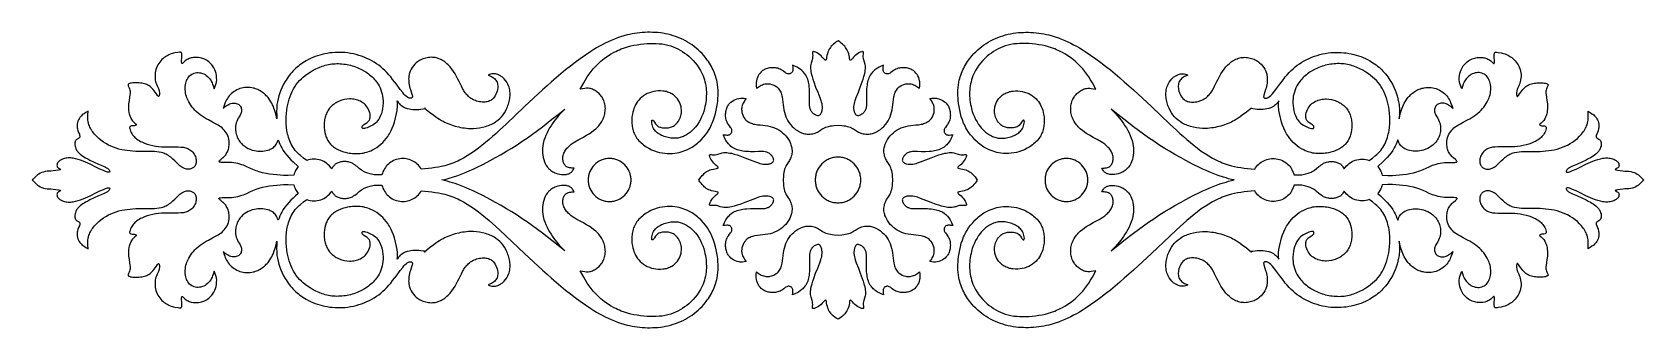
# Model space of a CAD drawing. Extents: x 12 to 238, y 29 to 71.
import ezdxf

# ---------------------------------------------------------------- set-up
doc = ezdxf.new("R2010")
doc.units = 0
doc.layers.add('LAYER_1', color=18, linetype='CONTINUOUS')

msp = doc.modelspace()

# ---------------------------------------------------------------- linework, layer by layer
at = {"layer": 'LAYER_1'}
for points in [[(11.54, 49.92), (11.69, 49.78), (11.82, 49.64), (11.95, 49.5), (12.09, 49.36), (12.26, 49.21), (12.45, 49.08), (12.66, 48.97), (12.87, 48.88), (13.12, 48.79), (13.37, 48.73), (13.63, 48.69), (13.9, 48.66), (14.18, 48.65), (14.5, 48.63), (14.85, 48.59), (15.26, 48.52), (15.37, 48.5), (15.47, 48.47), (15.54, 48.44), (15.55, 48.42), (15.54, 48.4), (15.49, 48.37), (15.43, 48.34), (15.27, 48.25), (15.2, 48.21), (15.14, 48.15), (15.1, 48.11), (15.07, 48.05), (15.03, 47.95), (15.02, 47.84), (15.03, 47.73), (15.06, 47.62), (15.11, 47.52), (15.17, 47.43), (15.24, 47.34), (15.33, 47.26), (15.42, 47.19), (15.52, 47.13), (15.62, 47.07), (15.78, 47), (15.93, 46.94), (16.09, 46.89), (16.26, 46.86), (16.42, 46.83), (16.59, 46.82), (16.76, 46.82), (16.93, 46.82), (17.11, 46.84), (17.29, 46.86), (17.65, 46.92), (18, 47.02), (18.35, 47.13), (18.7, 47.25), (19.04, 47.39), (19.69, 47.69), (20.6, 48.14), (21.06, 48.37), (21.57, 48.6), (21.86, 48.72), (22, 48.77), (22.13, 48.8), (22.24, 48.82), (22.33, 48.82), (22.37, 48.81), (22.4, 48.79), (22.43, 48.77), (22.44, 48.74), (22.45, 48.67), (22.43, 48.59), (22.39, 48.5), (22.32, 48.42), (22.22, 48.34), (22.11, 48.26), (21.86, 48.12), (21.59, 47.99), (20.88, 47.67), (20.25, 47.39), (19.66, 47.11), (19.36, 46.95), (19.05, 46.79), (18.85, 46.67), (18.66, 46.55), (18.46, 46.42), (18.27, 46.27), (18.09, 46.1), (17.93, 45.91), (17.86, 45.81), (17.79, 45.71), (17.72, 45.59), (17.67, 45.47), (17.61, 45.32), (17.56, 45.16), (17.53, 44.99), (17.52, 44.83), (17.53, 44.68), (17.57, 44.53), (17.6, 44.46), (17.63, 44.4), (17.68, 44.34), (17.73, 44.28), (17.87, 44.17), (18.03, 44.08), (18.16, 43.98), (18.21, 43.93), (18.24, 43.88), (18.26, 43.84), (18.26, 43.79), (18.25, 43.69), (18.17, 43.49), (18.06, 43.23), (17.97, 42.98), (17.9, 42.72), (17.87, 42.59), (17.86, 42.46), (17.85, 42.25), (17.87, 42.05), (17.91, 41.85), (17.97, 41.65), (18.04, 41.47), (18.14, 41.29), (18.24, 41.13), (18.36, 40.98), (18.47, 40.87), (18.58, 40.77), (18.83, 40.59), (19.1, 40.42), (19.39, 40.24), (19.37, 40.77), (19.36, 41.02), (19.37, 41.25), (19.38, 41.48), (19.41, 41.7), (19.45, 41.92), (19.51, 42.14), (19.58, 42.31), (19.65, 42.48), (19.73, 42.64), (19.83, 42.81), (19.93, 42.98), (20.05, 43.14), (20.17, 43.3), (20.3, 43.46), (20.58, 43.77), (20.89, 44.06), (21.21, 44.33), (21.55, 44.58), (21.9, 44.8), (22.26, 45), (22.62, 45.17), (22.99, 45.32), (23.37, 45.45), (23.75, 45.56), (24.14, 45.65), (24.52, 45.73), (24.92, 45.79), (25.31, 45.83), (25.71, 45.87), (26.11, 45.89), (26.92, 45.91), (27.73, 45.91), (28.41, 45.91), (28.75, 45.92), (29.09, 45.95), (29.42, 45.99), (29.75, 46.06), (29.91, 46.1), (30.07, 46.16), (30.22, 46.22), (30.38, 46.29), (30.55, 46.38), (30.71, 46.48), (30.87, 46.59), (31.03, 46.71), (31.34, 46.97), (31.62, 47.24), (31.9, 47.52), (32.17, 47.78), (32.31, 47.91), (32.45, 48.02), (32.6, 48.13), (32.76, 48.22), (32.88, 48.27), (32.99, 48.32), (33.11, 48.36), (33.23, 48.38), (33.36, 48.4), (33.48, 48.41), (33.6, 48.4), (33.73, 48.38), (33.84, 48.36), (33.94, 48.32), (34.05, 48.27), (34.15, 48.21), (34.24, 48.14), (34.32, 48.06), (34.4, 47.98), (34.46, 47.89), (34.53, 47.77), (34.57, 47.64), (34.6, 47.51), (34.62, 47.37), (34.62, 47.23), (34.61, 47.09), (34.58, 46.95), (34.55, 46.81), (34.5, 46.63), (34.42, 46.46), (34.34, 46.29), (34.24, 46.14), (34.13, 46), (34.01, 45.87), (33.88, 45.75), (33.74, 45.65), (33.6, 45.57), (33.45, 45.49), (33.3, 45.43), (33.14, 45.39), (32.98, 45.35), (32.81, 45.32), (32.46, 45.28), (32.09, 45.26), (31.72, 45.26), (30.96, 45.27), (30.54, 45.27), (30.13, 45.26), (29.72, 45.24), (29.31, 45.2), (28.9, 45.15), (28.51, 45.08), (28.11, 44.99), (27.72, 44.88), (27.33, 44.74), (27.14, 44.66), (26.95, 44.57), (26.76, 44.48), (26.58, 44.37), (26.4, 44.26), (26.23, 44.13), (26.11, 44.03), (25.99, 43.92), (25.87, 43.81), (25.76, 43.68), (25.65, 43.54), (25.56, 43.39), (25.46, 43.23), (25.38, 43.05), (25.31, 42.87), (25.26, 42.69), (25.25, 42.61), (25.25, 42.53), (25.27, 42.47), (25.3, 42.41), (25.36, 42.37), (25.43, 42.34), (25.62, 42.31), (25.83, 42.29), (25.93, 42.28), (26.03, 42.25), (26.09, 42.22), (26.15, 42.19), (26.18, 42.15), (26.19, 42.1), (26.17, 42.05), (26.12, 42), (25.99, 41.9), (25.89, 41.81), (25.79, 41.72), (25.71, 41.63), (25.62, 41.53), (25.48, 41.32), (25.37, 41.1), (25.27, 40.87), (25.2, 40.63), (25.15, 40.4), (25.11, 40.16), (25.09, 39.92), (25.09, 39.68), (25.09, 39.44), (25.11, 39.2), (25.17, 38.73), (25.24, 38.25), (25.29, 37.93), (25.31, 37.77), (25.32, 37.6), (25.31, 37.44), (25.29, 37.28), (25.25, 37.11), (25.18, 36.95), (25.08, 36.77), (25.04, 36.68), (25.02, 36.6), (25.02, 36.55), (25.03, 36.5), (25.06, 36.46), (25.1, 36.43), (25.15, 36.39), (25.21, 36.37), (25.35, 36.32), (25.52, 36.29), (25.7, 36.27), (26.08, 36.26), (26.33, 36.26), (26.57, 36.26), (26.78, 36.28), (26.98, 36.3), (27.17, 36.34), (27.34, 36.38), (27.51, 36.43), (27.67, 36.5), (27.83, 36.57), (27.98, 36.66), (28.13, 36.77), (28.27, 36.89), (28.42, 37.03), (28.56, 37.19), (28.71, 37.37), (28.86, 37.58), (29.01, 37.81), (29.15, 38.02), (29.21, 38.09), (29.27, 38.15), (29.3, 38.16), (29.32, 38.17), (29.35, 38.16), (29.37, 38.15), (29.4, 38.09), (29.42, 38.01), (29.44, 37.91), (29.45, 37.81), (29.45, 37.59), (29.42, 37.4), (29.36, 37.21), (29.3, 37.03), (29.14, 36.68), (29.06, 36.51), (28.99, 36.32), (28.91, 36.09), (28.86, 35.85), (28.83, 35.6), (28.82, 35.35), (28.82, 35.1), (28.84, 34.85), (28.89, 34.6), (28.95, 34.36), (29.02, 34.13), (29.12, 33.92), (29.22, 33.71), (29.35, 33.52), (29.49, 33.33), (29.64, 33.16), (29.8, 32.99), (29.98, 32.83), (30.13, 32.71), (30.28, 32.6), (30.44, 32.49), (30.6, 32.4), (30.77, 32.31), (30.93, 32.23), (31.1, 32.17), (31.27, 32.11), (31.44, 32.07), (31.62, 32.04), (32.03, 31.97), (32.15, 31.95), (32.28, 31.93), (32.39, 31.94), (32.44, 31.95), (32.48, 31.97), (32.51, 32.01), (32.53, 32.05), (32.57, 32.14), (32.59, 32.37), (32.58, 32.74), (32.56, 33.11), (32.56, 33.24), (32.56, 33.36), (32.57, 33.46), (32.58, 33.5), (32.6, 33.52), (32.63, 33.52), (32.68, 33.51), (32.79, 33.43), (32.92, 33.31), (33.06, 33.18), (33.2, 33.07), (33.34, 32.98), (33.48, 32.9), (33.62, 32.84), (33.76, 32.79), (33.91, 32.75), (34.19, 32.7), (34.39, 32.68), (34.58, 32.67), (34.77, 32.68), (34.96, 32.7), (35.15, 32.73), (35.34, 32.77), (35.52, 32.82), (35.7, 32.89), (35.88, 32.97), (36.06, 33.06), (36.22, 33.17), (36.38, 33.29), (36.54, 33.42), (36.68, 33.57), (36.81, 33.72), (36.93, 33.88), (37.09, 34.13), (37.22, 34.4), (37.32, 34.67), (37.41, 34.96), (37.46, 35.24), (37.49, 35.53), (37.5, 35.81), (37.47, 36.09), (37.42, 36.34), (37.34, 36.59), (37.25, 36.85), (37.14, 37.11), (37.04, 36.75), (36.93, 36.42), (36.87, 36.26), (36.79, 36.11), (36.71, 35.96), (36.62, 35.82), (36.5, 35.65), (36.36, 35.5), (36.2, 35.35), (36.04, 35.22), (35.86, 35.1), (35.67, 35), (35.48, 34.92), (35.27, 34.86), (35.08, 34.83), (34.89, 34.81), (34.7, 34.82), (34.51, 34.85), (34.32, 34.9), (34.14, 34.97), (33.98, 35.05), (33.82, 35.16), (33.68, 35.29), (33.56, 35.43), (33.45, 35.59), (33.35, 35.76), (33.27, 35.94), (33.21, 36.13), (33.15, 36.32), (33.11, 36.52), (33.08, 36.76), (33.07, 36.99), (33.07, 37.23), (33.09, 37.47), (33.12, 37.7), (33.17, 37.93), (33.24, 38.16), (33.31, 38.38), (33.43, 38.65), (33.56, 38.92), (33.7, 39.17), (33.87, 39.41), (34.04, 39.65), (34.23, 39.87), (34.42, 40.08), (34.62, 40.28), (34.89, 40.51), (35.17, 40.73), (35.45, 40.93), (35.74, 41.12), (36.03, 41.3), (36.33, 41.47), (36.93, 41.8), (37.32, 42), (37.7, 42.22), (37.89, 42.34), (38.07, 42.46), (38.25, 42.6), (38.41, 42.76), (38.56, 42.92), (38.71, 43.09), (38.84, 43.28), (38.96, 43.48), (39.06, 43.69), (39.14, 43.92), (39.21, 44.15), (39.25, 44.4), (39.27, 44.68), (39.26, 44.97), (39.23, 45.27), (39.2, 45.41), (39.16, 45.55), (39.11, 45.7), (39.06, 45.84), (39, 45.97), (38.93, 46.11), (38.85, 46.24), (38.77, 46.36), (38.67, 46.48), (38.57, 46.59), (38.44, 46.71), (38.31, 46.82), (38.06, 47.02), (37.95, 47.11), (37.87, 47.19), (37.83, 47.26), (37.82, 47.29), (37.82, 47.32), (37.84, 47.36), (37.87, 47.39), (37.94, 47.42), (38.03, 47.43), (38.27, 47.45), (38.55, 47.45), (38.85, 47.44), (39.23, 47.45), (39.58, 47.47), (39.9, 47.5), (40.21, 47.55), (40.49, 47.61), (40.76, 47.68), (41.02, 47.76), (41.26, 47.85), (41.72, 48.04), (42.15, 48.24), (42.59, 48.43), (42.81, 48.53), (43.04, 48.62), (43.49, 48.77), (43.96, 48.89), (44.45, 49), (44.94, 49.08), (45.44, 49.15), (45.94, 49.2), (46.42, 49.24), (46.88, 49.26), (47.22, 49.27), (47.57, 49.26), (48.36, 49.24), (48.41, 49.07), (48.46, 48.9), (48.52, 48.74), (48.6, 48.59), (48.68, 48.44), (48.77, 48.29), (48.87, 48.15), (48.98, 48.01), (48.61, 47.69), (48.27, 47.38), (47.95, 47.07), (47.65, 46.76), (47.37, 46.44), (47.11, 46.1), (46.87, 45.76), (46.76, 45.59), (46.66, 45.41), (46.53, 45.14), (46.4, 44.86), (46.27, 44.57), (46.13, 44.27), (46.06, 44.46), (45.99, 44.65), (45.91, 44.82), (45.81, 44.98), (45.71, 45.1), (45.59, 45.22), (45.47, 45.33), (45.33, 45.42), (45.18, 45.51), (45.02, 45.59), (44.86, 45.66), (44.69, 45.72), (44.46, 45.78), (44.23, 45.83), (43.99, 45.86), (43.75, 45.87), (43.51, 45.87), (43.28, 45.85), (43.04, 45.82), (42.81, 45.78), (42.51, 45.7), (42.23, 45.6), (41.95, 45.48), (41.69, 45.35), (41.44, 45.19), (41.2, 45), (40.99, 44.8), (40.89, 44.69), (40.79, 44.58), (40.67, 44.42), (40.56, 44.24), (40.47, 44.06), (40.38, 43.88), (40.31, 43.68), (40.25, 43.49), (40.2, 43.29), (40.17, 43.08), (40.15, 42.84), (40.15, 42.6), (40.16, 42.36), (40.2, 42.13), (40.26, 41.89), (40.33, 41.67), (40.42, 41.45), (40.53, 41.23), (40.67, 41.01), (40.8, 40.8), (40.86, 40.69), (40.91, 40.58), (40.96, 40.46), (40.99, 40.34), (41, 40.21), (41, 40.09), (40.99, 39.96), (40.96, 39.83), (40.92, 39.71), (40.86, 39.6), (40.8, 39.49), (40.71, 39.4), (40.61, 39.31), (40.5, 39.24), (40.37, 39.19), (40.24, 39.15), (40.1, 39.12), (39.96, 39.11), (39.82, 39.11), (39.68, 39.12), (39.5, 39.16), (39.33, 39.22), (39.17, 39.29), (39.01, 39.38), (38.85, 39.49), (38.7, 39.6), (38.41, 39.87), (38.55, 39.42), (38.63, 39.21), (38.71, 39.01), (38.8, 38.82), (38.9, 38.63), (39, 38.45), (39.12, 38.27), (39.26, 38.1), (39.41, 37.93), (39.58, 37.77), (39.75, 37.62), (39.94, 37.49), (40.13, 37.36), (40.34, 37.25), (40.55, 37.15), (40.77, 37.07), (41, 37), (41.24, 36.94), (41.47, 36.91), (41.71, 36.89), (41.95, 36.89), (42.19, 36.91), (42.43, 36.94), (42.61, 36.98), (42.78, 37.02), (42.95, 37.08), (43.12, 37.14), (43.29, 37.21), (43.45, 37.29), (43.61, 37.38), (43.77, 37.48), (43.92, 37.58), (44.07, 37.69), (44.21, 37.8), (44.35, 37.93), (44.48, 38.06), (44.61, 38.19), (44.73, 38.33), (44.84, 38.47), (44.99, 38.68), (45.13, 38.9), (45.25, 39.13), (45.36, 39.36), (45.47, 39.6), (45.56, 39.83), (45.72, 40.31), (45.85, 40.79), (45.98, 41.32), (45.94, 40.79), (45.93, 40.28), (45.94, 39.8), (45.96, 39.56), (45.98, 39.32), (46.04, 38.91), (46.13, 38.49), (46.25, 38.08), (46.38, 37.66), (46.54, 37.26), (46.71, 36.86), (46.91, 36.46), (47.12, 36.08), (47.26, 35.86), (47.41, 35.63), (47.56, 35.42), (47.72, 35.2), (47.88, 35), (48.06, 34.8), (48.23, 34.6), (48.42, 34.42), (48.61, 34.23), (48.8, 34.06), (49, 33.89), (49.21, 33.73), (49.43, 33.57), (49.64, 33.42), (49.87, 33.28), (50.1, 33.14), (50.4, 32.98), (50.71, 32.83), (51.03, 32.69), (51.35, 32.56), (51.68, 32.45), (52.02, 32.34), (52.36, 32.25), (52.71, 32.17), (53.06, 32.11), (53.41, 32.05), (53.77, 32.01), (54.12, 31.98), (54.48, 31.97), (54.84, 31.97), (55.2, 31.98), (55.56, 32), (55.96, 32.05), (56.35, 32.11), (56.74, 32.19), (57.13, 32.28), (57.51, 32.39), (57.89, 32.52), (58.26, 32.66), (58.62, 32.81), (58.98, 32.98), (59.32, 33.16), (59.66, 33.36), (59.98, 33.56), (60.3, 33.78), (60.6, 34.01), (60.89, 34.26), (61.16, 34.51), (61.45, 34.8), (61.73, 35.11), (61.99, 35.43), (62.25, 35.76), (62.78, 36.46), (63.32, 37.19), (63.67, 37.63), (63.85, 37.84), (64.02, 38.03), (64.2, 38.19), (64.29, 38.25), (64.38, 38.31), (64.47, 38.36), (64.56, 38.39), (64.64, 38.42), (64.73, 38.43), (64.82, 38.42), (64.9, 38.4), (64.97, 38.35), (65, 38.32), (65.02, 38.28), (65.03, 38.2), (65.03, 38.09), (65.01, 37.97), (64.97, 37.83), (64.87, 37.53), (64.76, 37.21), (64.69, 36.98), (64.64, 36.76), (64.59, 36.54), (64.55, 36.32), (64.53, 36.1), (64.52, 35.89), (64.51, 35.69), (64.53, 35.48), (64.54, 35.33), (64.57, 35.18), (64.6, 35.03), (64.64, 34.88), (64.74, 34.6), (64.86, 34.33), (65.01, 34.08), (65.18, 33.84), (65.38, 33.63), (65.59, 33.43), (65.74, 33.31), (65.89, 33.21), (66.05, 33.11), (66.22, 33.02), (66.39, 32.94), (66.56, 32.87), (66.74, 32.81), (66.93, 32.76), (67.11, 32.72), (67.3, 32.69), (67.48, 32.67), (67.67, 32.66), (67.86, 32.67), (68.04, 32.68), (68.23, 32.71), (68.41, 32.75), (68.59, 32.8), (68.77, 32.86), (68.95, 32.93), (69.12, 33.02), (69.28, 33.11), (69.44, 33.21), (69.6, 33.32), (69.75, 33.44), (69.9, 33.57), (70.05, 33.71), (70.2, 33.85), (70.34, 34), (70.59, 34.32), (70.83, 34.65), (71.05, 35), (71.25, 35.35), (71.44, 35.72), (71.63, 36.08), (71.94, 36.73), (72.11, 37.05), (72.28, 37.36), (72.48, 37.65), (72.59, 37.79), (72.7, 37.92), (72.82, 38.05), (72.95, 38.17), (73.09, 38.29), (73.23, 38.4), (73.39, 38.5), (73.55, 38.59), (73.72, 38.67), (73.9, 38.74), (74.08, 38.81), (74.27, 38.86), (74.46, 38.91), (74.65, 38.94), (74.84, 38.96), (75.03, 38.97), (75.21, 38.96), (75.39, 38.94), (75.57, 38.91), (75.74, 38.86), (75.9, 38.8), (76.06, 38.72), (76.15, 38.66), (76.24, 38.59), (76.41, 38.44), (76.56, 38.26), (76.69, 38.07), (76.8, 37.86), (76.89, 37.64), (76.96, 37.41), (77.01, 37.17), (77.04, 37), (77.05, 36.83), (77.05, 36.66), (77.03, 36.5), (77, 36.34), (76.95, 36.18), (76.88, 36.03), (76.79, 35.89), (76.69, 35.77), (76.58, 35.66), (76.45, 35.56), (76.31, 35.47), (76.16, 35.38), (76.01, 35.31), (75.7, 35.18), (75.88, 35.1), (76.05, 35.04), (76.22, 35), (76.39, 34.98), (76.56, 34.99), (76.72, 35), (76.88, 35.04), (77.04, 35.09), (77.17, 35.14), (77.29, 35.2), (77.42, 35.26), (77.54, 35.34), (77.65, 35.42), (77.76, 35.51), (77.87, 35.6), (77.97, 35.7), (78.16, 35.92), (78.32, 36.16), (78.47, 36.42), (78.58, 36.69), (78.64, 36.87), (78.69, 37.07), (78.73, 37.26), (78.76, 37.46), (78.78, 37.66), (78.78, 37.86), (78.78, 38.06), (78.76, 38.26), (78.74, 38.47), (78.71, 38.67), (78.67, 38.87), (78.62, 39.06), (78.56, 39.26), (78.49, 39.45), (78.42, 39.64), (78.34, 39.82), (78.18, 40.15), (78, 40.46), (77.79, 40.75), (77.57, 41.02), (77.32, 41.27), (77.06, 41.5), (76.78, 41.71), (76.48, 41.9), (76.3, 42), (76.12, 42.09), (75.93, 42.17), (75.73, 42.25), (75.54, 42.32), (75.33, 42.39), (74.92, 42.49), (74.5, 42.57), (74.06, 42.63), (73.63, 42.65), (73.18, 42.66), (72.91, 42.65), (72.64, 42.63), (72.37, 42.6), (72.1, 42.56), (71.83, 42.52), (71.57, 42.46), (71.3, 42.4), (71.04, 42.33), (70.79, 42.26), (70.54, 42.17), (70.29, 42.08), (70.04, 41.99), (69.81, 41.88), (69.57, 41.77), (69.35, 41.66), (69.13, 41.54), (68.86, 41.38), (68.6, 41.21), (68.33, 41.02), (68.05, 40.82), (67.45, 40.36), (66.73, 39.79), (66.82, 39.81), (66.84, 39.82), (66.85, 39.83), (66.84, 39.85), (66.83, 39.86), (66.76, 39.89), (66.54, 39.93), (66.24, 39.97), (65.96, 40), (65.68, 40.01), (65.4, 40.01), (65.12, 39.99), (64.84, 39.96), (64.56, 39.91), (64.3, 39.84), (64.04, 39.75), (63.85, 39.66), (63.67, 39.56), (63.5, 39.45), (63.34, 39.34), (63.21, 39.21), (63.09, 39.08), (62.99, 38.94), (62.91, 38.8), (62.93, 39.05), (62.94, 39.29), (62.94, 39.51), (62.93, 39.73), (62.88, 40.15), (62.81, 40.56), (62.72, 40.97), (62.62, 41.38), (62.5, 41.8), (62.36, 42.21), (62.2, 42.63), (62.01, 43.03), (61.91, 43.23), (61.8, 43.42), (61.68, 43.62), (61.56, 43.8), (61.34, 44.1), (61.11, 44.38), (60.86, 44.64), (60.59, 44.89), (60.31, 45.12), (60.01, 45.33), (59.71, 45.52), (59.4, 45.69), (59.2, 45.79), (58.99, 45.87), (58.78, 45.95), (58.57, 46.01), (58.36, 46.07), (58.14, 46.12), (57.93, 46.15), (57.71, 46.18), (57.49, 46.2), (57.27, 46.21), (57.04, 46.21), (56.82, 46.2), (56.59, 46.19), (56.37, 46.16), (56.14, 46.12), (55.91, 46.08), (55.56, 46), (55.21, 45.89), (54.86, 45.76), (54.53, 45.61), (54.37, 45.52), (54.22, 45.43), (54.07, 45.34), (53.92, 45.23), (53.79, 45.12), (53.65, 45), (53.53, 44.88), (53.41, 44.75), (53.31, 44.62), (53.22, 44.48), (53.13, 44.34), (53.05, 44.19), (52.98, 44.04), (52.91, 43.89), (52.8, 43.57), (52.71, 43.23), (52.65, 42.89), (52.62, 42.55), (52.61, 42.2), (52.63, 41.83), (52.65, 41.64), (52.68, 41.46), (52.71, 41.28), (52.75, 41.1), (52.8, 40.93), (52.86, 40.75), (52.93, 40.59), (53, 40.42), (53.08, 40.26), (53.17, 40.11), (53.27, 39.96), (53.38, 39.82), (53.49, 39.69), (53.62, 39.56), (53.74, 39.44), (53.88, 39.33), (54.01, 39.23), (54.16, 39.13), (54.31, 39.04), (54.47, 38.96), (54.63, 38.88), (54.79, 38.82), (54.96, 38.75), (55.13, 38.7), (55.48, 38.61), (55.83, 38.55), (56.18, 38.52), (56.39, 38.52), (56.59, 38.53), (56.79, 38.55), (56.99, 38.58), (57.19, 38.63), (57.38, 38.69), (57.57, 38.76), (57.75, 38.85), (57.92, 38.95), (58.08, 39.06), (58.23, 39.18), (58.38, 39.32), (58.52, 39.47), (58.64, 39.63), (58.76, 39.81), (58.86, 40), (58.96, 40.22), (59.03, 40.45), (59.08, 40.68), (59.1, 40.8), (59.1, 40.92), (59.1, 41.03), (59.09, 41.14), (59.07, 41.25), (59.04, 41.36), (58.99, 41.46), (58.94, 41.55), (58.87, 41.64), (58.79, 41.73), (58.68, 41.83), (58.55, 41.91), (58.28, 42.08), (58.16, 42.16), (58.06, 42.25), (58.02, 42.29), (57.99, 42.34), (57.96, 42.39), (57.95, 42.44), (57.95, 42.5), (57.95, 42.55), (57.97, 42.6), (58, 42.64), (58.05, 42.68), (58.11, 42.69), (58.19, 42.69), (58.28, 42.68), (58.46, 42.63), (58.66, 42.56), (58.96, 42.44), (59.22, 42.32), (59.45, 42.19), (59.65, 42.06), (59.83, 41.92), (59.99, 41.77), (60.14, 41.6), (60.27, 41.43), (60.35, 41.29), (60.43, 41.15), (60.56, 40.86), (60.68, 40.54), (60.77, 40.2), (60.84, 39.85), (60.89, 39.49), (60.92, 39.13), (60.92, 38.77), (60.89, 38.46), (60.85, 38.14), (60.79, 37.84), (60.71, 37.54), (60.61, 37.24), (60.49, 36.96), (60.36, 36.69), (60.2, 36.42), (60.08, 36.24), (59.95, 36.06), (59.82, 35.89), (59.67, 35.73), (59.52, 35.57), (59.36, 35.41), (59.19, 35.26), (59.02, 35.12), (58.84, 34.98), (58.66, 34.85), (58.28, 34.61), (57.88, 34.39), (57.47, 34.19), (57.25, 34.09), (57.02, 34.01), (56.79, 33.93), (56.55, 33.85), (56.32, 33.79), (56.08, 33.73), (55.84, 33.68), (55.61, 33.64), (55.37, 33.61), (55.13, 33.58), (54.89, 33.56), (54.65, 33.56), (54.41, 33.55), (54.17, 33.56), (53.93, 33.58), (53.69, 33.6), (53.46, 33.64), (53.23, 33.68), (53.01, 33.73), (52.78, 33.78), (52.56, 33.85), (52.33, 33.92), (51.9, 34.08), (51.47, 34.27), (51.06, 34.49), (50.65, 34.73), (50.26, 35), (49.97, 35.21), (49.69, 35.44), (49.42, 35.69), (49.17, 35.94), (48.93, 36.21), (48.7, 36.5), (48.49, 36.8), (48.3, 37.11), (48.12, 37.45), (47.96, 37.8), (47.82, 38.16), (47.7, 38.54), (47.6, 38.91), (47.51, 39.3), (47.43, 39.68), (47.37, 40.06), (47.31, 40.56), (47.28, 41.05), (47.26, 41.54), (47.28, 42.02), (47.32, 42.5), (47.39, 42.98), (47.43, 43.21), (47.48, 43.45), (47.54, 43.68), (47.61, 43.92), (47.7, 44.16), (47.79, 44.41), (47.89, 44.65), (48, 44.88), (48.12, 45.11), (48.26, 45.34), (48.4, 45.55), (48.56, 45.76), (48.73, 45.95), (48.91, 46.14), (49.1, 46.32), (49.31, 46.49), (49.73, 46.83), (50.16, 47.18), (50.41, 47.09), (50.66, 47.03), (50.91, 47), (51.16, 46.98), (51.41, 46.99), (51.66, 47.02), (51.9, 47.06), (52.14, 47.13), (52.37, 47.22), (52.59, 47.33), (52.81, 47.45), (53.01, 47.6), (53.2, 47.76), (53.38, 47.94), (53.55, 48.14), (53.69, 48.35), (53.86, 48.08), (53.94, 47.97), (54.02, 47.87), (54.1, 47.79), (54.19, 47.71), (54.27, 47.65), (54.37, 47.59), (54.48, 47.53), (54.59, 47.48), (54.72, 47.44), (54.85, 47.4), (54.98, 47.37), (55.12, 47.34), (55.27, 47.32), (55.41, 47.32), (55.56, 47.32), (55.71, 47.32), (55.86, 47.34), (56.02, 47.37), (56.16, 47.4), (56.31, 47.45), (56.46, 47.5), (56.6, 47.57), (56.77, 47.67), (56.94, 47.78), (57.26, 48.04), (57.57, 48.3), (57.73, 48.42), (57.89, 48.54), (58.04, 48.63), (58.18, 48.71), (58.48, 48.85), (58.78, 48.97), (59.08, 49.05), (59.28, 49.1), (59.47, 49.14), (59.67, 49.17), (59.87, 49.19), (60.08, 49.2), (60.3, 49.21), (60.52, 49.2), (60.76, 49.18), (60.82, 48.96), (60.9, 48.75), (61, 48.55), (61.1, 48.35), (61.23, 48.17), (61.36, 47.99), (61.51, 47.83), (61.67, 47.67), (61.83, 47.53), (62.01, 47.4), (62.2, 47.29), (62.4, 47.19), (62.6, 47.1), (62.81, 47.03), (63.03, 46.97), (63.26, 46.93), (63.49, 46.9), (63.71, 46.9), (63.94, 46.91), (64.16, 46.93), (64.37, 46.98), (64.59, 47.04), (64.8, 47.11), (65, 47.2), (65.19, 47.3), (65.38, 47.42), (65.56, 47.55), (65.73, 47.69), (65.88, 47.85), (66.03, 48.02), (66.17, 48.2), (66.29, 48.39), (67.29, 48.28), (67.77, 48.23), (68.24, 48.16), (68.69, 48.09), (69.14, 48), (69.58, 47.9), (70.01, 47.78), (70.29, 47.69), (70.57, 47.59), (70.85, 47.48), (71.13, 47.37), (71.41, 47.25), (71.68, 47.12), (72.22, 46.83), (72.75, 46.52), (73.28, 46.19), (73.8, 45.84), (74.32, 45.46), (74.82, 45.07), (75.33, 44.66), (75.83, 44.24), (76.32, 43.81), (77.29, 42.93), (78.24, 42.04), (80.81, 39.6), (82.08, 38.4), (83.35, 37.23), (83.99, 36.66), (84.63, 36.09), (85.28, 35.53), (85.94, 34.98), (86.6, 34.44), (87.27, 33.91), (87.95, 33.39), (88.64, 32.88), (89.39, 32.35), (90.16, 31.83), (90.56, 31.58), (90.95, 31.34), (91.36, 31.11), (91.76, 30.89), (92.18, 30.67), (92.6, 30.47), (93.02, 30.28), (93.46, 30.1), (93.9, 29.93), (94.34, 29.78), (94.8, 29.64), (95.26, 29.52), (95.61, 29.44), (95.96, 29.37), (96.31, 29.31), (96.67, 29.25), (97.03, 29.21), (97.39, 29.18), (97.75, 29.15), (98.12, 29.14), (98.48, 29.14), (98.84, 29.15), (99.21, 29.16), (99.57, 29.19), (99.93, 29.23), (100.28, 29.29), (100.64, 29.35), (100.99, 29.43), (101.36, 29.52), (101.72, 29.62), (102.08, 29.74), (102.43, 29.88), (102.78, 30.02), (103.12, 30.18), (103.45, 30.35), (103.77, 30.53), (104.09, 30.73), (104.4, 30.93), (104.7, 31.15), (104.99, 31.38), (105.27, 31.62), (105.54, 31.88), (105.8, 32.14), (106.05, 32.42), (106.22, 32.62), (106.38, 32.83), (106.54, 33.05), (106.69, 33.27), (106.84, 33.49), (106.98, 33.72), (107.11, 33.95), (107.23, 34.18), (107.35, 34.42), (107.45, 34.66), (107.55, 34.91), (107.64, 35.15), (107.73, 35.4), (107.8, 35.65), (107.86, 35.9), (107.92, 36.15), (107.98, 36.52), (108.02, 36.89), (108.05, 37.27), (108.06, 37.64), (108.05, 38.02), (108.03, 38.39), (108, 38.77), (107.96, 39.14), (107.89, 39.61), (107.8, 40.08), (107.7, 40.54), (107.57, 41.01), (107.42, 41.46), (107.24, 41.91), (107.14, 42.14), (107.03, 42.36), (106.92, 42.58), (106.79, 42.79), (106.55, 43.18), (106.27, 43.55), (105.98, 43.91), (105.66, 44.26), (105.32, 44.58), (105.14, 44.73), (104.96, 44.88), (104.78, 45.02), (104.59, 45.15), (104.4, 45.28), (104.2, 45.39), (103.94, 45.54), (103.67, 45.66), (103.39, 45.77), (103.12, 45.87), (102.84, 45.96), (102.56, 46.03), (102.28, 46.09), (101.99, 46.13), (101.63, 46.17), (101.27, 46.19), (100.91, 46.19), (100.55, 46.16), (100.19, 46.11), (99.83, 46.04), (99.47, 45.94), (99.1, 45.82), (98.7, 45.66), (98.51, 45.56), (98.31, 45.46), (98.12, 45.35), (97.93, 45.24), (97.75, 45.12), (97.57, 44.99), (97.4, 44.85), (97.23, 44.71), (97.07, 44.55), (96.92, 44.4), (96.78, 44.23), (96.64, 44.06), (96.52, 43.88), (96.41, 43.7), (96.32, 43.53), (96.24, 43.35), (96.17, 43.17), (96.1, 42.98), (96.05, 42.79), (96.01, 42.6), (95.97, 42.41), (95.95, 42.21), (95.93, 42.02), (95.91, 41.82), (95.91, 41.43), (95.94, 41.05), (95.99, 40.68), (96.05, 40.39), (96.13, 40.11), (96.22, 39.85), (96.32, 39.59), (96.44, 39.35), (96.58, 39.12), (96.73, 38.89), (96.9, 38.68), (97.1, 38.47), (97.32, 38.26), (97.56, 38.08), (97.82, 37.91), (98.09, 37.76), (98.38, 37.64), (98.68, 37.54), (98.99, 37.46), (99.31, 37.4), (99.64, 37.37), (99.97, 37.37), (100.3, 37.4), (100.46, 37.42), (100.62, 37.45), (100.78, 37.49), (100.94, 37.54), (101.1, 37.6), (101.25, 37.66), (101.4, 37.73), (101.54, 37.81), (101.76, 37.95), (101.97, 38.12), (102.16, 38.31), (102.33, 38.51), (102.49, 38.73), (102.62, 38.97), (102.73, 39.22), (102.81, 39.48), (102.85, 39.64), (102.88, 39.81), (102.9, 39.99), (102.91, 40.16), (102.9, 40.33), (102.89, 40.5), (102.87, 40.68), (102.83, 40.84), (102.77, 41.06), (102.68, 41.27), (102.59, 41.47), (102.47, 41.66), (102.35, 41.83), (102.21, 41.99), (102.06, 42.13), (101.91, 42.25), (101.78, 42.33), (101.65, 42.4), (101.51, 42.46), (101.37, 42.5), (101.22, 42.54), (101.06, 42.57), (100.89, 42.58), (100.71, 42.59), (100.55, 42.59), (100.38, 42.58), (100.22, 42.56), (100.05, 42.53), (99.89, 42.49), (99.73, 42.42), (99.59, 42.34), (99.46, 42.23), (99.36, 42.13), (99.27, 42.01), (99.12, 41.78), (99.05, 41.68), (98.98, 41.59), (98.91, 41.53), (98.88, 41.51), (98.85, 41.5), (98.82, 41.49), (98.79, 41.5), (98.75, 41.52), (98.73, 41.58), (98.71, 41.64), (98.71, 41.73), (98.72, 41.93), (98.76, 42.13), (98.81, 42.32), (98.87, 42.5), (98.95, 42.66), (99.04, 42.8), (99.14, 42.93), (99.24, 43.05), (99.36, 43.16), (99.49, 43.27), (99.64, 43.37), (99.79, 43.47), (99.95, 43.56), (100.11, 43.65), (100.29, 43.72), (100.47, 43.79), (100.65, 43.86), (100.84, 43.91), (101.03, 43.96), (101.22, 43.99), (101.42, 44.02), (101.61, 44.04), (101.81, 44.05), (102, 44.04), (102.2, 44.03), (102.39, 44.01), (102.55, 43.98), (102.71, 43.94), (102.87, 43.89), (103.02, 43.84), (103.33, 43.71), (103.61, 43.56), (103.89, 43.38), (104.15, 43.18), (104.4, 42.97), (104.63, 42.73), (104.77, 42.58), (104.9, 42.42), (105.14, 42.1), (105.37, 41.75), (105.56, 41.4), (105.74, 41.03), (105.89, 40.65), (106.03, 40.26), (106.14, 39.87), (106.21, 39.58), (106.27, 39.29), (106.32, 38.99), (106.36, 38.7), (106.39, 38.41), (106.4, 38.11), (106.41, 37.82), (106.41, 37.53), (106.39, 37.24), (106.36, 36.95), (106.32, 36.66), (106.27, 36.38), (106.21, 36.1), (106.14, 35.82), (106.05, 35.55), (105.95, 35.28), (105.78, 34.89), (105.58, 34.5), (105.35, 34.14), (105.11, 33.78), (104.84, 33.44), (104.55, 33.12), (104.25, 32.81), (103.92, 32.51), (103.64, 32.28), (103.35, 32.06), (103.04, 31.85), (102.73, 31.66), (102.41, 31.48), (102.08, 31.33), (101.74, 31.19), (101.4, 31.07), (101, 30.95), (100.59, 30.86), (100.17, 30.79), (99.75, 30.75), (99.33, 30.72), (98.91, 30.71), (98.48, 30.72), (98.06, 30.74), (97.59, 30.77), (97.13, 30.82), (96.67, 30.89), (96.21, 30.97), (95.76, 31.07), (95.31, 31.19), (94.87, 31.33), (94.43, 31.49), (94.18, 31.6), (93.92, 31.71), (93.67, 31.83), (93.42, 31.96), (92.93, 32.23), (92.46, 32.53), (92.23, 32.69), (92.01, 32.85), (91.79, 33.02), (91.57, 33.19), (91.37, 33.37), (91.17, 33.56), (90.97, 33.75), (90.79, 33.94), (90.47, 34.29), (90.18, 34.65), (89.91, 35.03), (89.64, 35.42), (89.39, 35.83), (89.14, 36.25), (88.64, 37.15), (88.98, 37.08), (89.31, 37.03), (89.47, 37.02), (89.63, 37.01), (89.79, 37.02), (89.94, 37.04), (90.09, 37.07), (90.24, 37.11), (90.38, 37.16), (90.52, 37.22), (90.66, 37.29), (90.8, 37.37), (90.93, 37.45), (91.06, 37.55), (91.18, 37.65), (91.3, 37.76), (91.42, 37.88), (91.52, 38), (91.62, 38.13), (91.72, 38.27), (91.8, 38.41), (91.88, 38.55), (91.96, 38.72), (92.03, 38.9), (92.08, 39.09), (92.13, 39.27), (92.16, 39.46), (92.18, 39.65), (92.19, 39.84), (92.18, 40.03), (92.17, 40.23), (92.14, 40.42), (92.11, 40.61), (92.07, 40.79), (92.01, 40.97), (91.95, 41.15), (91.88, 41.33), (91.8, 41.5), (91.7, 41.67), (91.6, 41.83), (91.49, 41.99), (91.38, 42.15), (91.25, 42.3), (91.12, 42.44), (90.84, 42.71), (90.54, 42.96), (90.22, 43.19), (89.9, 43.41), (89.56, 43.61), (89, 43.92), (88.45, 44.22), (88.18, 44.37), (87.91, 44.54), (87.65, 44.71), (87.39, 44.89), (87.13, 45.1), (87.01, 45.21), (86.9, 45.33), (86.78, 45.45), (86.68, 45.58), (86.58, 45.71), (86.5, 45.85), (86.42, 45.99), (86.36, 46.14), (86.3, 46.29), (86.26, 46.45), (86.23, 46.61), (86.21, 46.77), (86.21, 46.94), (86.22, 47.1), (86.24, 47.22), (86.27, 47.34), (86.31, 47.46), (86.35, 47.57), (86.41, 47.68), (86.47, 47.78), (86.54, 47.87), (86.62, 47.95), (86.74, 48.04), (86.87, 48.11), (87.01, 48.16), (87.16, 48.2), (87.32, 48.22), (87.48, 48.24), (87.82, 48.24), (87.7, 48.45), (87.58, 48.64), (87.51, 48.72), (87.43, 48.8), (87.35, 48.87), (87.26, 48.93), (87.16, 48.98), (87.05, 49.03), (86.94, 49.07), (86.82, 49.1), (86.7, 49.12), (86.57, 49.14), (86.3, 49.15), (86.03, 49.13), (85.75, 49.09), (85.48, 49.03), (85.23, 48.95), (85.08, 48.89), (84.93, 48.83), (84.79, 48.75), (84.66, 48.68), (84.54, 48.59), (84.42, 48.5), (84.31, 48.41), (84.21, 48.3), (84.12, 48.2), (84.03, 48.09), (83.87, 47.86), (83.73, 47.61), (83.61, 47.36), (83.51, 47.05), (83.43, 46.74), (83.38, 46.41), (83.35, 46.09), (83.34, 45.75), (83.36, 45.42), (83.39, 45.09), (83.45, 44.76), (83.55, 44.38), (83.67, 44.01), (83.81, 43.64), (83.98, 43.29), (84.16, 42.94), (84.35, 42.61), (84.55, 42.28), (84.77, 41.97), (84.96, 41.71), (85.15, 41.45), (85.55, 40.95), (85.99, 40.46), (86.47, 39.95), (85.55, 40.7), (84.68, 41.39), (83.33, 42.44), (82.64, 42.96), (81.95, 43.48), (81.23, 43.98), (80.5, 44.47), (79.76, 44.95), (79.02, 45.42), (78.27, 45.87), (77.51, 46.31), (76.74, 46.75), (75.97, 47.17), (75.02, 47.67), (74.07, 48.15), (73.59, 48.37), (73.1, 48.6), (72.61, 48.81), (72.12, 49.01), (71.42, 49.28), (71.06, 49.4), (70.7, 49.52), (70.33, 49.63), (69.95, 49.73), (69.57, 49.83), (69.17, 49.92), (69.57, 50), (69.95, 50.1), (70.33, 50.2), (70.7, 50.31), (71.42, 50.56), (72.12, 50.82), (72.61, 51.02), (73.1, 51.23), (73.59, 51.46), (74.07, 51.69), (75.02, 52.16), (75.97, 52.66), (76.74, 53.08), (77.51, 53.52), (78.27, 53.96), (79.02, 54.41), (79.76, 54.88), (80.5, 55.36), (81.23, 55.85), (81.95, 56.35), (82.64, 56.87), (83.33, 57.39), (84.68, 58.45), (85.55, 59.13), (86.47, 59.88), (85.99, 59.37), (85.55, 58.88), (85.15, 58.38), (84.96, 58.13), (84.77, 57.86), (84.55, 57.55), (84.35, 57.23), (84.16, 56.89), (83.98, 56.54), (83.81, 56.19), (83.67, 55.82), (83.55, 55.45), (83.45, 55.07), (83.39, 54.74), (83.36, 54.41), (83.34, 54.08), (83.35, 53.74), (83.38, 53.42), (83.43, 53.09), (83.51, 52.78), (83.61, 52.47), (83.73, 52.22), (83.87, 51.97), (84.03, 51.74), (84.12, 51.63), (84.21, 51.53), (84.31, 51.43), (84.42, 51.33), (84.54, 51.24), (84.66, 51.15), (84.79, 51.08), (84.93, 51), (85.08, 50.94), (85.23, 50.88), (85.48, 50.8), (85.75, 50.74), (86.03, 50.7), (86.3, 50.68), (86.57, 50.69), (86.7, 50.71), (86.82, 50.73), (86.94, 50.76), (87.05, 50.8), (87.16, 50.85), (87.26, 50.9), (87.35, 50.96), (87.43, 51.03), (87.51, 51.11), (87.58, 51.19), (87.7, 51.38), (87.82, 51.59), (87.48, 51.6), (87.32, 51.61), (87.16, 51.63), (87.01, 51.67), (86.87, 51.72), (86.74, 51.79), (86.62, 51.88), (86.54, 51.96), (86.47, 52.05), (86.41, 52.15), (86.35, 52.26), (86.31, 52.37), (86.27, 52.49), (86.24, 52.61), (86.22, 52.73), (86.21, 52.9), (86.21, 53.06), (86.23, 53.22), (86.26, 53.38), (86.3, 53.54), (86.36, 53.69), (86.42, 53.84), (86.5, 53.98), (86.58, 54.12), (86.68, 54.25), (86.78, 54.38), (86.9, 54.5), (87.13, 54.73), (87.39, 54.94), (87.65, 55.12), (87.91, 55.3), (88.45, 55.61), (89, 55.91), (89.56, 56.22), (89.9, 56.42), (90.22, 56.64), (90.54, 56.87), (90.84, 57.12), (90.98, 57.26), (91.12, 57.39), (91.25, 57.54), (91.38, 57.68), (91.49, 57.84), (91.6, 58), (91.7, 58.16), (91.8, 58.33), (91.88, 58.5), (91.95, 58.68), (92.01, 58.86), (92.07, 59.04), (92.11, 59.23), (92.14, 59.41), (92.17, 59.6), (92.18, 59.8), (92.19, 59.99), (92.18, 60.18), (92.16, 60.37), (92.13, 60.56), (92.08, 60.74), (92.03, 60.93), (91.96, 61.11), (91.88, 61.28), (91.8, 61.43), (91.72, 61.56), (91.62, 61.7), (91.52, 61.83), (91.42, 61.95), (91.3, 62.07), (91.18, 62.18), (91.06, 62.28), (90.93, 62.38), (90.8, 62.46), (90.66, 62.54), (90.52, 62.61), (90.38, 62.67), (90.24, 62.72), (90.09, 62.76), (89.94, 62.79), (89.79, 62.81), (89.63, 62.82), (89.47, 62.81), (89.31, 62.8), (88.98, 62.75), (88.64, 62.68), (89.14, 63.58), (89.39, 64), (89.64, 64.41), (89.91, 64.8), (90.18, 65.18), (90.47, 65.54), (90.79, 65.89), (90.97, 66.08), (91.17, 66.27), (91.37, 66.46), (91.57, 66.64), (91.79, 66.81), (92.01, 66.98), (92.23, 67.14), (92.46, 67.3), (92.93, 67.6), (93.42, 67.87), (93.67, 68), (93.92, 68.12), (94.18, 68.23), (94.43, 68.34), (94.87, 68.5), (95.31, 68.64), (95.76, 68.76), (96.21, 68.86), (96.67, 68.94), (97.13, 69.01), (97.59, 69.06), (98.06, 69.09), (98.48, 69.11), (98.91, 69.12), (99.33, 69.11), (99.75, 69.08), (100.17, 69.04), (100.59, 68.97), (101, 68.88), (101.4, 68.76), (101.74, 68.64), (102.08, 68.5), (102.41, 68.35), (102.73, 68.17), (103.04, 67.98), (103.35, 67.77), (103.64, 67.55), (103.92, 67.32), (104.25, 67.02), (104.55, 66.71), (104.84, 66.39), (105.11, 66.05), (105.35, 65.7), (105.58, 65.33), (105.78, 64.94), (105.87, 64.75), (105.95, 64.55), (106.05, 64.28), (106.14, 64.01), (106.21, 63.73), (106.27, 63.45), (106.32, 63.17), (106.36, 62.88), (106.39, 62.59), (106.41, 62.3), (106.41, 62.01), (106.4, 61.72), (106.39, 61.42), (106.36, 61.13), (106.32, 60.84), (106.27, 60.54), (106.21, 60.25), (106.14, 59.96), (106.03, 59.57), (105.89, 59.18), (105.74, 58.8), (105.56, 58.43), (105.37, 58.08), (105.14, 57.73), (104.9, 57.41), (104.77, 57.25), (104.63, 57.1), (104.4, 56.86), (104.15, 56.65), (103.89, 56.45), (103.61, 56.27), (103.33, 56.12), (103.18, 56.05), (103.02, 55.99), (102.87, 55.94), (102.71, 55.89), (102.55, 55.85), (102.39, 55.82), (102.2, 55.8), (102, 55.79), (101.81, 55.78), (101.61, 55.79), (101.42, 55.81), (101.22, 55.84), (101.03, 55.87), (100.84, 55.92), (100.65, 55.97), (100.47, 56.04), (100.29, 56.11), (100.11, 56.18), (99.95, 56.27), (99.79, 56.36), (99.64, 56.46), (99.49, 56.56), (99.36, 56.67), (99.24, 56.78), (99.14, 56.9), (99.04, 57.03), (98.95, 57.18), (98.87, 57.33), (98.81, 57.51), (98.76, 57.7), (98.72, 57.91), (98.71, 58.1), (98.71, 58.19), (98.73, 58.26), (98.75, 58.31), (98.79, 58.33), (98.85, 58.33), (98.91, 58.3), (98.98, 58.24), (99.12, 58.05), (99.27, 57.82), (99.36, 57.7), (99.46, 57.6), (99.59, 57.49), (99.73, 57.41), (99.89, 57.34), (100.05, 57.3), (100.22, 57.27), (100.38, 57.25), (100.71, 57.24), (100.89, 57.25), (101.06, 57.26), (101.22, 57.29), (101.37, 57.33), (101.51, 57.37), (101.65, 57.43), (101.78, 57.5), (101.91, 57.58), (102.06, 57.7), (102.21, 57.84), (102.35, 58), (102.47, 58.17), (102.59, 58.36), (102.68, 58.56), (102.77, 58.77), (102.83, 58.99), (102.87, 59.15), (102.89, 59.33), (102.9, 59.5), (102.91, 59.67), (102.9, 59.84), (102.88, 60.02), (102.85, 60.19), (102.81, 60.35), (102.73, 60.61), (102.62, 60.86), (102.49, 61.1), (102.33, 61.32), (102.16, 61.52), (101.97, 61.71), (101.76, 61.88), (101.54, 62.02), (101.4, 62.1), (101.25, 62.17), (101.1, 62.24), (100.94, 62.29), (100.78, 62.34), (100.62, 62.38), (100.46, 62.41), (100.3, 62.43), (99.97, 62.46), (99.64, 62.46), (99.31, 62.43), (98.99, 62.37), (98.68, 62.29), (98.38, 62.19), (98.09, 62.07), (97.82, 61.92), (97.56, 61.75), (97.32, 61.57), (97.1, 61.36), (96.9, 61.15), (96.73, 60.94), (96.58, 60.71), (96.44, 60.48), (96.32, 60.24), (96.22, 59.98), (96.13, 59.72), (96.05, 59.44), (95.99, 59.15), (95.94, 58.78), (95.91, 58.4), (95.91, 58.01), (95.93, 57.81), (95.95, 57.62), (95.97, 57.42), (96.01, 57.23), (96.05, 57.04), (96.1, 56.85), (96.17, 56.66), (96.24, 56.48), (96.32, 56.3), (96.41, 56.13), (96.52, 55.95), (96.64, 55.77), (96.78, 55.6), (96.92, 55.43), (97.07, 55.28), (97.23, 55.13), (97.4, 54.98), (97.57, 54.84), (97.75, 54.71), (97.93, 54.59), (98.12, 54.48), (98.31, 54.37), (98.7, 54.17), (99.1, 54.01), (99.47, 53.89), (99.83, 53.79), (100.19, 53.72), (100.55, 53.67), (100.91, 53.64), (101.27, 53.64), (101.63, 53.66), (101.99, 53.7), (102.28, 53.74), (102.56, 53.8), (102.84, 53.87), (103.12, 53.96), (103.39, 54.06), (103.67, 54.17), (103.94, 54.3), (104.2, 54.44), (104.4, 54.55), (104.59, 54.68), (104.78, 54.81), (104.96, 54.95), (105.14, 55.1), (105.32, 55.25), (105.66, 55.58), (105.98, 55.92), (106.27, 56.28), (106.55, 56.65), (106.79, 57.04), (106.92, 57.25), (107.03, 57.47), (107.14, 57.7), (107.24, 57.92), (107.42, 58.37), (107.57, 58.82), (107.7, 59.29), (107.8, 59.75), (107.89, 60.22), (107.96, 60.69), (108, 61.06), (108.03, 61.44), (108.05, 61.81), (108.06, 62.19), (108.05, 62.56), (108.02, 62.94), (107.98, 63.31), (107.92, 63.68), (107.86, 63.94), (107.8, 64.18), (107.73, 64.43), (107.64, 64.68), (107.55, 64.92), (107.45, 65.17), (107.35, 65.41), (107.23, 65.65), (107.11, 65.88), (106.98, 66.11), (106.84, 66.34), (106.69, 66.56), (106.54, 66.78), (106.38, 67), (106.22, 67.21), (106.05, 67.41), (105.8, 67.69), (105.54, 67.95), (105.27, 68.21), (104.99, 68.45), (104.7, 68.68), (104.4, 68.9), (104.09, 69.1), (103.77, 69.3), (103.45, 69.48), (103.12, 69.65), (102.78, 69.81), (102.43, 69.95), (102.08, 70.09), (101.72, 70.21), (101.36, 70.31), (100.99, 70.4), (100.64, 70.48), (100.28, 70.54), (99.93, 70.6), (99.57, 70.64), (99.21, 70.67), (98.84, 70.68), (98.48, 70.69), (98.12, 70.69), (97.75, 70.68), (97.39, 70.65), (97.03, 70.62), (96.67, 70.58), (96.31, 70.52), (95.96, 70.46), (95.61, 70.39), (95.26, 70.31), (94.8, 70.19), (94.34, 70.05), (93.9, 69.9), (93.46, 69.73), (93.02, 69.55), (92.6, 69.36), (92.18, 69.16), (91.76, 68.94), (91.36, 68.72), (90.95, 68.49), (90.56, 68.25), (90.16, 68), (89.39, 67.49), (88.64, 66.95), (87.95, 66.44), (87.27, 65.92), (86.6, 65.39), (85.94, 64.85), (85.28, 64.3), (84.63, 63.74), (83.99, 63.17), (83.35, 62.6), (82.08, 61.43), (80.81, 60.23), (78.24, 57.79), (77.29, 56.9), (76.81, 56.46), (76.32, 56.02), (75.83, 55.59), (75.33, 55.17), (74.82, 54.76), (74.32, 54.37), (73.8, 53.99), (73.28, 53.64), (72.75, 53.31), (72.22, 53), (71.68, 52.71), (71.41, 52.58), (71.13, 52.46), (70.85, 52.35), (70.57, 52.24), (70.29, 52.14), (70.01, 52.05), (69.58, 51.93), (69.14, 51.83), (68.69, 51.74), (68.24, 51.67), (67.77, 51.6), (67.29, 51.55), (66.29, 51.44), (66.17, 51.63), (66.03, 51.81), (65.88, 51.98), (65.73, 52.14), (65.56, 52.28), (65.38, 52.41), (65.19, 52.53), (65, 52.63), (64.8, 52.72), (64.59, 52.8), (64.37, 52.85), (64.16, 52.9), (63.94, 52.92), (63.71, 52.93), (63.49, 52.93), (63.26, 52.9), (63.03, 52.86), (62.81, 52.8), (62.6, 52.73), (62.4, 52.64), (62.2, 52.54), (62.01, 52.43), (61.83, 52.3), (61.67, 52.16), (61.51, 52), (61.36, 51.84), (61.23, 51.66), (61.1, 51.48), (61, 51.28), (60.9, 51.08), (60.82, 50.87), (60.76, 50.65), (60.52, 50.63), (60.3, 50.62), (60.08, 50.63), (59.87, 50.64), (59.67, 50.66), (59.47, 50.69), (59.28, 50.73), (59.08, 50.78), (58.78, 50.86), (58.48, 50.98), (58.33, 51.04), (58.18, 51.12), (58.04, 51.2), (57.89, 51.29), (57.57, 51.53), (57.26, 51.8), (57.1, 51.92), (56.94, 52.05), (56.77, 52.16), (56.6, 52.26), (56.46, 52.33), (56.31, 52.38), (56.16, 52.43), (56.02, 52.46), (55.86, 52.49), (55.71, 52.51), (55.56, 52.51), (55.41, 52.51), (55.27, 52.51), (55.12, 52.49), (54.98, 52.46), (54.85, 52.43), (54.72, 52.39), (54.59, 52.35), (54.48, 52.3), (54.37, 52.24), (54.27, 52.18), (54.19, 52.12), (54.1, 52.04), (54.02, 51.96), (53.94, 51.86), (53.86, 51.75), (53.69, 51.48), (53.55, 51.69), (53.38, 51.89), (53.2, 52.07), (53.01, 52.23), (52.81, 52.38), (52.59, 52.5), (52.37, 52.61), (52.14, 52.7), (51.9, 52.77), (51.66, 52.81), (51.41, 52.84), (51.16, 52.85), (50.91, 52.83), (50.66, 52.8), (50.41, 52.74), (50.16, 52.65), (49.73, 53), (49.31, 53.34), (49.1, 53.51), (48.91, 53.69), (48.73, 53.88), (48.56, 54.08), (48.4, 54.28), (48.26, 54.49), (48.12, 54.72), (48, 54.95), (47.89, 55.18), (47.79, 55.42), (47.7, 55.67), (47.61, 55.91), (47.54, 56.15), (47.48, 56.38), (47.43, 56.62), (47.39, 56.85), (47.32, 57.33), (47.28, 57.81), (47.26, 58.29), (47.28, 58.78), (47.31, 59.27), (47.37, 59.77), (47.43, 60.15), (47.51, 60.53), (47.6, 60.92), (47.7, 61.3), (47.82, 61.67), (47.96, 62.03), (48.12, 62.38), (48.3, 62.72), (48.49, 63.03), (48.7, 63.33), (48.93, 63.62), (49.17, 63.89), (49.42, 64.14), (49.69, 64.39), (49.97, 64.62), (50.26, 64.83), (50.65, 65.1), (51.06, 65.34), (51.47, 65.56), (51.9, 65.75), (52.33, 65.91), (52.56, 65.98), (52.78, 66.05), (53.01, 66.1), (53.23, 66.15), (53.46, 66.19), (53.69, 66.23), (53.93, 66.25), (54.17, 66.27), (54.41, 66.28), (54.65, 66.28), (54.89, 66.27), (55.13, 66.25), (55.37, 66.22), (55.61, 66.19), (55.84, 66.15), (56.08, 66.1), (56.32, 66.04), (56.55, 65.98), (56.79, 65.9), (57.02, 65.82), (57.25, 65.74), (57.47, 65.64), (57.88, 65.45), (58.28, 65.22), (58.47, 65.11), (58.66, 64.98), (58.84, 64.85), (59.02, 64.71), (59.19, 64.57), (59.36, 64.42), (59.52, 64.26), (59.67, 64.1), (59.82, 63.94), (59.95, 63.77), (60.08, 63.59), (60.2, 63.41), (60.36, 63.14), (60.49, 62.87), (60.61, 62.59), (60.71, 62.29), (60.79, 61.99), (60.85, 61.69), (60.89, 61.37), (60.92, 61.06), (60.92, 60.7), (60.89, 60.34), (60.84, 59.98), (60.77, 59.63), (60.68, 59.29), (60.56, 58.97), (60.43, 58.68), (60.35, 58.54), (60.27, 58.4), (60.14, 58.23), (59.99, 58.06), (59.83, 57.91), (59.65, 57.77), (59.45, 57.64), (59.22, 57.51), (58.96, 57.39), (58.66, 57.27), (58.46, 57.2), (58.28, 57.15), (58.19, 57.14), (58.11, 57.14), (58.05, 57.15), (58, 57.19), (57.97, 57.23), (57.95, 57.28), (57.95, 57.33), (57.95, 57.39), (57.96, 57.44), (57.99, 57.49), (58.06, 57.58), (58.16, 57.67), (58.28, 57.75), (58.55, 57.92), (58.68, 58), (58.79, 58.1), (58.87, 58.19), (58.94, 58.28), (58.99, 58.37), (59.04, 58.47), (59.07, 58.58), (59.09, 58.69), (59.1, 58.8), (59.1, 58.91), (59.1, 59.03), (59.08, 59.15), (59.03, 59.38), (58.96, 59.61), (58.86, 59.83), (58.76, 60.02), (58.64, 60.2), (58.52, 60.36), (58.38, 60.51), (58.23, 60.65), (58.08, 60.77), (57.92, 60.88), (57.75, 60.98), (57.57, 61.07), (57.38, 61.14), (57.19, 61.2), (56.99, 61.25), (56.79, 61.28), (56.59, 61.3), (56.39, 61.31), (56.18, 61.31), (55.83, 61.28), (55.48, 61.22), (55.13, 61.13), (54.96, 61.08), (54.79, 61.01), (54.63, 60.95), (54.47, 60.87), (54.31, 60.79), (54.16, 60.7), (54.01, 60.6), (53.88, 60.5), (53.74, 60.39), (53.62, 60.27), (53.49, 60.14), (53.38, 60.01), (53.27, 59.87), (53.17, 59.72), (53.08, 59.57), (53, 59.41), (52.93, 59.24), (52.86, 59.08), (52.8, 58.91), (52.75, 58.73), (52.71, 58.55), (52.68, 58.37), (52.65, 58.19), (52.63, 58), (52.61, 57.63), (52.62, 57.28), (52.65, 56.94), (52.71, 56.6), (52.8, 56.26), (52.85, 56.1), (52.91, 55.94), (52.98, 55.79), (53.05, 55.64), (53.13, 55.49), (53.22, 55.35), (53.31, 55.21), (53.41, 55.08), (53.53, 54.95), (53.65, 54.83), (53.79, 54.71), (53.92, 54.6), (54.07, 54.49), (54.22, 54.4), (54.37, 54.31), (54.53, 54.22), (54.86, 54.07), (55.21, 53.94), (55.56, 53.83), (55.91, 53.75), (56.14, 53.71), (56.37, 53.67), (56.59, 53.65), (56.82, 53.63), (57.04, 53.62), (57.27, 53.62), (57.49, 53.63), (57.71, 53.65), (57.93, 53.68), (58.14, 53.71), (58.36, 53.76), (58.57, 53.82), (58.78, 53.88), (58.99, 53.96), (59.2, 54.04), (59.4, 54.14), (59.71, 54.31), (60.01, 54.5), (60.31, 54.71), (60.59, 54.94), (60.86, 55.19), (61.11, 55.45), (61.34, 55.73), (61.56, 56.03), (61.68, 56.21), (61.8, 56.41), (62.01, 56.8), (62.2, 57.2), (62.36, 57.62), (62.5, 58.03), (62.62, 58.45), (62.72, 58.86), (62.81, 59.27), (62.88, 59.68), (62.91, 59.89), (62.93, 60.1), (62.94, 60.32), (62.94, 60.55), (62.93, 60.78), (62.91, 61.03), (62.99, 60.89), (63.09, 60.75), (63.21, 60.62), (63.34, 60.5), (63.5, 60.38), (63.67, 60.27), (63.85, 60.17), (64.04, 60.08), (64.3, 59.99), (64.56, 59.93), (64.84, 59.87), (65.12, 59.84), (65.4, 59.82), (65.68, 59.82), (65.96, 59.83), (66.24, 59.86), (66.54, 59.9), (66.76, 59.95), (66.83, 59.97), (66.84, 59.98), (66.85, 60), (66.84, 60.01), (66.82, 60.02), (66.73, 60.04), (67.45, 59.47), (68.05, 59.01), (68.33, 58.81), (68.6, 58.62), (68.86, 58.45), (69.13, 58.29), (69.35, 58.17), (69.57, 58.06), (69.81, 57.95), (70.04, 57.84), (70.29, 57.75), (70.54, 57.66), (70.79, 57.57), (71.04, 57.5), (71.3, 57.43), (71.57, 57.37), (71.83, 57.31), (72.1, 57.27), (72.37, 57.23), (72.64, 57.2), (72.91, 57.18), (73.18, 57.17), (73.63, 57.18), (74.06, 57.2), (74.5, 57.26), (74.92, 57.34), (75.33, 57.44), (75.54, 57.51), (75.73, 57.58), (75.93, 57.66), (76.12, 57.74), (76.3, 57.83), (76.48, 57.93), (76.78, 58.12), (77.06, 58.33), (77.32, 58.56), (77.57, 58.81), (77.79, 59.08), (78, 59.37), (78.18, 59.68), (78.34, 60.01), (78.42, 60.19), (78.49, 60.38), (78.56, 60.57), (78.62, 60.76), (78.67, 60.96), (78.71, 61.16), (78.74, 61.36), (78.76, 61.57), (78.78, 61.77), (78.78, 61.97), (78.78, 62.17), (78.76, 62.37), (78.73, 62.57), (78.69, 62.76), (78.64, 62.95), (78.58, 63.14), (78.47, 63.41), (78.32, 63.67), (78.16, 63.91), (77.97, 64.13), (77.87, 64.23), (77.76, 64.32), (77.65, 64.41), (77.54, 64.49), (77.42, 64.57), (77.29, 64.63), (77.17, 64.69), (77.04, 64.74), (76.88, 64.79), (76.72, 64.83), (76.56, 64.84), (76.39, 64.85), (76.22, 64.83), (76.05, 64.79), (75.88, 64.73), (75.7, 64.65), (75.85, 64.59), (76.01, 64.52), (76.16, 64.45), (76.31, 64.36), (76.45, 64.27), (76.58, 64.17), (76.69, 64.06), (76.79, 63.94), (76.88, 63.8), (76.95, 63.65), (77, 63.49), (77.03, 63.33), (77.05, 63.17), (77.05, 63), (77.04, 62.83), (77.01, 62.66), (76.96, 62.42), (76.89, 62.19), (76.8, 61.97), (76.69, 61.76), (76.56, 61.57), (76.41, 61.39), (76.24, 61.24), (76.15, 61.17), (76.06, 61.11), (75.9, 61.03), (75.74, 60.97), (75.57, 60.92), (75.39, 60.89), (75.21, 60.87), (75.03, 60.86), (74.84, 60.87), (74.65, 60.89), (74.46, 60.92), (74.27, 60.97), (74.08, 61.02), (73.9, 61.09), (73.72, 61.16), (73.55, 61.24), (73.39, 61.34), (73.23, 61.43), (73.09, 61.54), (72.95, 61.66), (72.82, 61.78), (72.7, 61.91), (72.59, 62.04), (72.48, 62.18), (72.28, 62.47), (72.11, 62.78), (71.94, 63.1), (71.63, 63.75), (71.44, 64.11), (71.25, 64.48), (71.05, 64.83), (70.83, 65.18), (70.59, 65.51), (70.34, 65.83), (70.2, 65.98), (70.05, 66.12), (69.9, 66.26), (69.75, 66.39), (69.6, 66.51), (69.44, 66.62), (69.28, 66.72), (69.12, 66.81), (68.95, 66.9), (68.77, 66.97), (68.59, 67.03), (68.41, 67.08), (68.23, 67.12), (68.04, 67.15), (67.86, 67.16), (67.67, 67.17), (67.48, 67.16), (67.3, 67.14), (67.11, 67.11), (66.93, 67.07), (66.74, 67.02), (66.56, 66.96), (66.39, 66.89), (66.22, 66.81), (66.05, 66.72), (65.89, 66.62), (65.74, 66.52), (65.59, 66.4), (65.38, 66.2), (65.18, 65.99), (65.01, 65.75), (64.86, 65.5), (64.74, 65.23), (64.68, 65.09), (64.64, 64.95), (64.6, 64.8), (64.57, 64.65), (64.54, 64.5), (64.53, 64.35), (64.51, 64.14), (64.52, 63.94), (64.53, 63.73), (64.55, 63.51), (64.59, 63.29), (64.64, 63.07), (64.69, 62.85), (64.76, 62.62), (64.87, 62.3), (64.97, 62), (65.01, 61.86), (65.03, 61.74), (65.03, 61.63), (65.02, 61.55), (65, 61.51), (64.97, 61.48), (64.9, 61.43), (64.82, 61.41), (64.73, 61.4), (64.64, 61.41), (64.56, 61.44), (64.47, 61.47), (64.38, 61.52), (64.2, 61.64), (64.02, 61.8), (63.85, 61.99), (63.67, 62.2), (63.32, 62.64), (62.78, 63.37), (62.25, 64.07), (61.99, 64.4), (61.73, 64.72), (61.45, 65.03), (61.16, 65.32), (60.89, 65.57), (60.6, 65.82), (60.3, 66.05), (59.98, 66.27), (59.66, 66.47), (59.32, 66.67), (58.98, 66.85), (58.62, 67.02), (58.26, 67.17), (57.89, 67.31), (57.51, 67.44), (57.13, 67.55), (56.74, 67.64), (56.35, 67.72), (55.96, 67.78), (55.56, 67.83), (55.2, 67.85), (54.84, 67.86), (54.48, 67.86), (54.12, 67.85), (53.77, 67.82), (53.41, 67.78), (53.06, 67.72), (52.71, 67.66), (52.36, 67.58), (52.02, 67.49), (51.68, 67.38), (51.35, 67.27), (51.03, 67.14), (50.71, 67), (50.4, 66.85), (50.1, 66.69), (49.87, 66.55), (49.64, 66.41), (49.43, 66.26), (49.21, 66.1), (49, 65.94), (48.8, 65.77), (48.61, 65.6), (48.42, 65.41), (48.23, 65.23), (48.06, 65.03), (47.88, 64.83), (47.72, 64.63), (47.56, 64.41), (47.41, 64.2), (47.26, 63.97), (47.12, 63.75), (46.91, 63.37), (46.71, 62.98), (46.54, 62.57), (46.38, 62.17), (46.25, 61.75), (46.13, 61.34), (46.04, 60.92), (45.98, 60.51), (45.96, 60.27), (45.94, 60.03), (45.93, 59.55), (45.94, 59.04), (45.98, 58.51), (45.85, 59.03), (45.72, 59.52), (45.64, 59.76), (45.56, 60), (45.47, 60.23), (45.36, 60.47), (45.25, 60.7), (45.13, 60.93), (44.99, 61.15), (44.84, 61.36), (44.73, 61.5), (44.61, 61.64), (44.48, 61.77), (44.35, 61.9), (44.21, 62.02), (44.07, 62.14), (43.92, 62.25), (43.77, 62.35), (43.61, 62.45), (43.45, 62.54), (43.29, 62.62), (43.12, 62.69), (42.95, 62.75), (42.78, 62.81), (42.61, 62.85), (42.43, 62.89), (42.19, 62.92), (41.95, 62.94), (41.71, 62.94), (41.47, 62.92), (41.24, 62.88), (41, 62.83), (40.77, 62.76), (40.55, 62.68), (40.34, 62.58), (40.13, 62.47), (39.94, 62.34), (39.75, 62.21), (39.58, 62.06), (39.41, 61.9), (39.26, 61.73), (39.12, 61.56), (39, 61.38), (38.9, 61.2), (38.8, 61.01), (38.71, 60.82), (38.55, 60.41), (38.41, 59.96), (38.56, 60.1), (38.7, 60.23), (38.85, 60.34), (39.01, 60.45), (39.17, 60.54), (39.33, 60.61), (39.5, 60.67), (39.68, 60.71), (39.82, 60.72), (39.96, 60.72), (40.1, 60.71), (40.24, 60.68), (40.37, 60.64), (40.5, 60.59), (40.61, 60.52), (40.71, 60.43), (40.8, 60.34), (40.86, 60.23), (40.92, 60.12), (40.96, 60), (40.99, 59.87), (41, 59.74), (41, 59.62), (40.99, 59.49), (40.96, 59.37), (40.91, 59.26), (40.8, 59.03), (40.67, 58.82), (40.53, 58.6), (40.42, 58.39), (40.33, 58.16), (40.26, 57.94), (40.2, 57.7), (40.16, 57.47), (40.15, 57.23), (40.15, 56.99), (40.17, 56.75), (40.2, 56.54), (40.25, 56.34), (40.31, 56.15), (40.38, 55.95), (40.47, 55.77), (40.56, 55.59), (40.67, 55.41), (40.79, 55.25), (40.99, 55.03), (41.2, 54.83), (41.44, 54.65), (41.69, 54.49), (41.95, 54.35), (42.23, 54.23), (42.51, 54.13), (42.81, 54.05), (43.04, 54.01), (43.28, 53.98), (43.51, 53.96), (43.75, 53.96), (43.99, 53.97), (44.23, 54), (44.46, 54.05), (44.69, 54.11), (44.86, 54.17), (45.02, 54.24), (45.18, 54.32), (45.33, 54.41), (45.47, 54.5), (45.59, 54.61), (45.71, 54.73), (45.81, 54.85), (45.91, 55.01), (45.99, 55.18), (46.13, 55.57), (46.4, 54.97), (46.53, 54.69), (46.66, 54.42), (46.76, 54.24), (46.87, 54.07), (47.11, 53.73), (47.37, 53.39), (47.65, 53.07), (47.95, 52.76), (48.27, 52.45), (48.98, 51.82), (48.87, 51.68), (48.77, 51.54), (48.68, 51.39), (48.6, 51.24), (48.52, 51.09), (48.46, 50.93), (48.41, 50.76), (48.36, 50.59), (47.57, 50.56), (47.22, 50.56), (46.88, 50.57), (46.42, 50.59), (45.94, 50.63), (45.44, 50.68), (44.94, 50.74), (44.45, 50.83), (43.96, 50.94), (43.49, 51.06), (43.26, 51.14), (43.04, 51.21), (42.59, 51.4), (42.15, 51.59), (41.72, 51.79), (41.26, 51.98), (41.02, 52.07), (40.76, 52.15), (40.49, 52.22), (40.21, 52.28), (39.9, 52.33), (39.58, 52.36), (39.23, 52.38), (38.85, 52.39), (38.55, 52.38), (38.27, 52.38), (38.14, 52.38), (38.03, 52.4), (37.94, 52.41), (37.87, 52.44), (37.84, 52.47), (37.82, 52.51), (37.82, 52.54), (37.83, 52.57), (37.87, 52.64), (37.95, 52.72), (38.06, 52.81), (38.31, 53.01), (38.44, 53.12), (38.57, 53.24), (38.67, 53.35), (38.77, 53.47), (38.85, 53.59), (38.93, 53.72), (39, 53.86), (39.06, 53.99), (39.11, 54.13), (39.16, 54.27), (39.2, 54.42), (39.23, 54.56), (39.26, 54.86), (39.27, 55.15), (39.25, 55.43), (39.21, 55.68), (39.14, 55.91), (39.06, 56.14), (38.96, 56.35), (38.84, 56.55), (38.71, 56.74), (38.56, 56.91), (38.41, 57.07), (38.25, 57.23), (38.07, 57.37), (37.89, 57.49), (37.7, 57.61), (37.32, 57.83), (36.93, 58.03), (36.33, 58.36), (36.03, 58.53), (35.74, 58.71), (35.45, 58.9), (35.17, 59.1), (34.89, 59.32), (34.62, 59.55), (34.42, 59.75), (34.23, 59.96), (34.04, 60.18), (33.87, 60.42), (33.7, 60.66), (33.56, 60.91), (33.43, 61.18), (33.31, 61.45), (33.24, 61.67), (33.17, 61.9), (33.12, 62.13), (33.09, 62.36), (33.07, 62.6), (33.07, 62.83), (33.08, 63.07), (33.11, 63.31), (33.15, 63.51), (33.21, 63.7), (33.27, 63.89), (33.35, 64.07), (33.45, 64.24), (33.56, 64.4), (33.68, 64.54), (33.82, 64.67), (33.98, 64.78), (34.14, 64.86), (34.32, 64.93), (34.51, 64.98), (34.7, 65.01), (34.89, 65.02), (35.08, 65), (35.27, 64.97), (35.48, 64.91), (35.67, 64.83), (35.86, 64.73), (36.04, 64.61), (36.2, 64.48), (36.36, 64.33), (36.5, 64.18), (36.62, 64.01), (36.71, 63.87), (36.79, 63.72), (36.87, 63.57), (36.93, 63.41), (37.04, 63.08), (37.14, 62.72), (37.25, 62.98), (37.34, 63.24), (37.42, 63.49), (37.47, 63.74), (37.5, 64.02), (37.49, 64.3), (37.46, 64.59), (37.41, 64.87), (37.32, 65.16), (37.22, 65.43), (37.09, 65.7), (36.93, 65.95), (36.81, 66.11), (36.68, 66.26), (36.54, 66.41), (36.38, 66.54), (36.22, 66.66), (36.06, 66.77), (35.88, 66.86), (35.7, 66.94), (35.52, 67.01), (35.34, 67.06), (35.15, 67.11), (34.96, 67.13), (34.77, 67.15), (34.58, 67.16), (34.39, 67.15), (34.19, 67.13), (34.05, 67.11), (33.91, 67.08), (33.76, 67.04), (33.62, 66.99), (33.48, 66.93), (33.34, 66.86), (33.2, 66.76), (33.06, 66.65), (32.92, 66.52), (32.79, 66.4), (32.73, 66.36), (32.68, 66.32), (32.63, 66.31), (32.6, 66.31), (32.58, 66.34), (32.57, 66.37), (32.56, 66.47), (32.56, 66.73), (32.58, 67.09), (32.59, 67.46), (32.58, 67.57), (32.57, 67.69), (32.53, 67.78), (32.51, 67.82), (32.48, 67.86), (32.44, 67.88), (32.39, 67.89), (32.28, 67.9), (32.03, 67.86), (31.62, 67.79), (31.44, 67.76), (31.27, 67.72), (31.1, 67.66), (30.93, 67.6), (30.77, 67.52), (30.6, 67.43), (30.44, 67.34), (30.28, 67.23), (30.13, 67.12), (29.98, 67), (29.8, 66.84), (29.64, 66.67), (29.49, 66.5), (29.35, 66.31), (29.22, 66.12), (29.12, 65.91), (29.02, 65.7), (28.95, 65.47), (28.89, 65.23), (28.84, 64.98), (28.82, 64.73), (28.82, 64.48), (28.83, 64.23), (28.86, 63.98), (28.91, 63.74), (28.99, 63.51), (29.14, 63.15), (29.3, 62.8), (29.36, 62.62), (29.42, 62.43), (29.45, 62.24), (29.45, 62.13), (29.45, 62.02), (29.44, 61.92), (29.42, 61.82), (29.4, 61.74), (29.37, 61.68), (29.35, 61.67), (29.32, 61.67), (29.27, 61.69), (29.21, 61.74), (29.15, 61.81), (29.01, 62.02), (28.86, 62.25), (28.71, 62.46), (28.56, 62.64), (28.42, 62.8), (28.27, 62.94), (28.13, 63.06), (27.98, 63.17), (27.83, 63.26), (27.67, 63.33), (27.51, 63.4), (27.34, 63.45), (27.17, 63.49), (26.98, 63.53), (26.78, 63.55), (26.57, 63.57), (26.33, 63.57), (26.08, 63.57), (25.7, 63.56), (25.52, 63.54), (25.35, 63.51), (25.21, 63.47), (25.15, 63.44), (25.1, 63.41), (25.06, 63.37), (25.03, 63.33), (25.02, 63.28), (25.02, 63.23), (25.04, 63.15), (25.08, 63.06), (25.18, 62.88), (25.25, 62.72), (25.29, 62.55), (25.31, 62.39), (25.32, 62.23), (25.31, 62.06), (25.29, 61.9), (25.24, 61.58), (25.17, 61.1), (25.11, 60.63), (25.09, 60.39), (25.09, 60.15), (25.09, 59.91), (25.11, 59.67), (25.15, 59.43), (25.2, 59.2), (25.27, 58.96), (25.37, 58.73), (25.48, 58.51), (25.62, 58.3), (25.71, 58.2), (25.79, 58.11), (25.89, 58.02), (25.99, 57.93), (26.12, 57.83), (26.17, 57.78), (26.19, 57.73), (26.18, 57.68), (26.15, 57.64), (26.09, 57.61), (26.03, 57.58), (25.93, 57.55), (25.83, 57.54), (25.62, 57.52), (25.52, 57.51), (25.43, 57.49), (25.36, 57.46), (25.3, 57.42), (25.27, 57.36), (25.25, 57.3), (25.25, 57.22), (25.26, 57.14), (25.31, 56.96), (25.38, 56.78), (25.46, 56.6), (25.56, 56.44), (25.65, 56.29), (25.76, 56.15), (25.87, 56.03), (25.99, 55.91), (26.11, 55.8), (26.23, 55.7), (26.4, 55.57), (26.58, 55.46), (26.76, 55.35), (26.95, 55.26), (27.14, 55.17), (27.33, 55.09), (27.72, 54.95), (28.11, 54.84), (28.51, 54.75), (28.9, 54.68), (29.31, 54.63), (29.72, 54.59), (30.13, 54.57), (30.54, 54.56), (30.96, 54.56), (31.72, 54.57), (32.09, 54.57), (32.46, 54.55), (32.81, 54.52), (32.98, 54.48), (33.14, 54.45), (33.3, 54.4), (33.45, 54.34), (33.6, 54.26), (33.74, 54.18), (33.88, 54.08), (34.01, 53.96), (34.13, 53.83), (34.24, 53.69), (34.34, 53.54), (34.42, 53.37), (34.5, 53.2), (34.55, 53.02), (34.58, 52.88), (34.61, 52.74), (34.62, 52.6), (34.62, 52.46), (34.6, 52.32), (34.57, 52.19), (34.53, 52.06), (34.46, 51.94), (34.4, 51.85), (34.32, 51.77), (34.24, 51.69), (34.15, 51.62), (34.05, 51.56), (33.94, 51.51), (33.84, 51.48), (33.73, 51.45), (33.6, 51.43), (33.48, 51.42), (33.36, 51.43), (33.23, 51.45), (33.11, 51.48), (32.99, 51.51), (32.88, 51.56), (32.76, 51.61), (32.6, 51.7), (32.45, 51.81), (32.31, 51.92), (32.17, 52.05), (31.9, 52.31), (31.62, 52.59), (31.34, 52.86), (31.03, 53.12), (30.87, 53.24), (30.71, 53.35), (30.55, 53.45), (30.38, 53.54), (30.22, 53.61), (30.07, 53.67), (29.91, 53.73), (29.75, 53.77), (29.42, 53.84), (29.09, 53.88), (28.75, 53.91), (28.41, 53.92), (27.73, 53.92), (26.92, 53.92), (26.52, 53.93), (26.11, 53.94), (25.71, 53.97), (25.31, 54), (24.92, 54.05), (24.52, 54.1), (24.14, 54.18), (23.75, 54.27), (23.37, 54.38), (22.99, 54.51), (22.62, 54.66), (22.26, 54.83), (21.9, 55.03), (21.55, 55.25), (21.21, 55.5), (20.89, 55.77), (20.58, 56.06), (20.3, 56.37), (20.17, 56.53), (20.05, 56.69), (19.93, 56.85), (19.83, 57.02), (19.73, 57.19), (19.65, 57.35), (19.58, 57.52), (19.51, 57.69), (19.45, 57.91), (19.41, 58.13), (19.38, 58.35), (19.37, 58.58), (19.37, 59.06), (19.39, 59.59), (19.1, 59.41), (18.83, 59.24), (18.7, 59.15), (18.58, 59.06), (18.47, 58.96), (18.36, 58.85), (18.24, 58.7), (18.14, 58.54), (18.04, 58.36), (17.97, 58.18), (17.91, 57.98), (17.87, 57.78), (17.85, 57.58), (17.86, 57.37), (17.87, 57.24), (17.9, 57.11), (17.97, 56.85), (18.06, 56.6), (18.17, 56.34), (18.21, 56.24), (18.25, 56.14), (18.26, 56.04), (18.26, 56), (18.24, 55.95), (18.21, 55.9), (18.16, 55.85), (18.03, 55.75), (17.87, 55.66), (17.8, 55.61), (17.73, 55.55), (17.68, 55.5), (17.63, 55.43), (17.6, 55.37), (17.57, 55.3), (17.53, 55.15), (17.52, 55), (17.53, 54.84), (17.56, 54.67), (17.61, 54.51), (17.67, 54.36), (17.72, 54.24), (17.79, 54.13), (17.86, 54.02), (17.93, 53.92), (18.09, 53.73), (18.27, 53.56), (18.46, 53.41), (18.66, 53.28), (19.05, 53.04), (19.36, 52.88), (19.66, 52.72), (20.25, 52.44), (20.88, 52.16), (21.59, 51.84), (21.86, 51.71), (21.99, 51.64), (22.11, 51.57), (22.22, 51.49), (22.32, 51.41), (22.39, 51.33), (22.43, 51.24), (22.45, 51.16), (22.44, 51.09), (22.43, 51.06), (22.4, 51.04), (22.37, 51.02), (22.33, 51.01), (22.24, 51.01), (22.13, 51.03), (22, 51.06), (21.86, 51.11), (21.57, 51.23), (21.06, 51.46), (20.6, 51.69), (19.69, 52.14), (19.38, 52.29), (19.04, 52.44), (18.7, 52.58), (18.35, 52.7), (18, 52.82), (17.65, 52.91), (17.29, 52.97), (17.11, 52.99), (16.93, 53.01), (16.76, 53.01), (16.59, 53.01), (16.42, 53), (16.26, 52.97), (16.09, 52.94), (15.93, 52.89), (15.78, 52.83), (15.62, 52.76), (15.52, 52.7), (15.42, 52.64), (15.33, 52.57), (15.24, 52.49), (15.17, 52.4), (15.11, 52.31), (15.06, 52.21), (15.03, 52.1), (15.02, 51.99), (15.03, 51.88), (15.05, 51.83), (15.07, 51.78), (15.1, 51.73), (15.14, 51.68), (15.2, 51.62), (15.27, 51.58), (15.43, 51.49), (15.49, 51.46), (15.54, 51.43), (15.55, 51.41), (15.54, 51.39), (15.47, 51.36), (15.26, 51.31), (14.85, 51.24), (14.5, 51.2), (14.18, 51.18), (13.9, 51.17), (13.63, 51.14), (13.37, 51.1), (13.12, 51.04), (12.87, 50.95), (12.66, 50.86), (12.45, 50.75), (12.26, 50.62), (12.09, 50.47), (11.95, 50.33), (11.82, 50.19), (11.69, 50.05)], [(161.22, 37.15), (160.87, 37.08), (160.54, 37.03), (160.38, 37.02), (160.23, 37.01), (160.07, 37.02), (159.91, 37.04), (159.77, 37.07), (159.62, 37.11), (159.48, 37.16), (159.34, 37.22), (159.2, 37.29), (159.06, 37.37), (158.93, 37.45), (158.8, 37.55), (158.67, 37.65), (158.55, 37.76), (158.44, 37.88), (158.33, 38), (158.23, 38.13), (158.14, 38.27), (158.05, 38.41), (157.98, 38.55), (157.9, 38.72), (157.83, 38.9), (157.77, 39.09), (157.73, 39.27), (157.7, 39.46), (157.68, 39.65), (157.67, 39.84), (157.67, 40.03), (157.69, 40.23), (157.71, 40.42), (157.75, 40.61), (157.79, 40.79), (157.84, 40.97), (157.91, 41.15), (157.98, 41.33), (158.06, 41.5), (158.15, 41.67), (158.25, 41.83), (158.36, 41.99), (158.48, 42.15), (158.61, 42.3), (158.74, 42.44), (159.02, 42.71), (159.32, 42.96), (159.63, 43.19), (159.96, 43.41), (160.3, 43.61), (160.85, 43.92), (161.41, 44.22), (161.68, 44.37), (161.95, 44.54), (162.21, 44.71), (162.47, 44.89), (162.72, 45.1), (162.84, 45.21), (162.96, 45.33), (163.07, 45.45), (163.18, 45.58), (163.27, 45.71), (163.36, 45.85), (163.43, 45.99), (163.5, 46.14), (163.55, 46.29), (163.6, 46.45), (163.63, 46.61), (163.64, 46.77), (163.65, 46.94), (163.63, 47.1), (163.61, 47.22), (163.59, 47.34), (163.55, 47.46), (163.5, 47.57), (163.45, 47.68), (163.39, 47.78), (163.32, 47.87), (163.24, 47.95), (163.12, 48.04), (162.99, 48.11), (162.85, 48.16), (162.7, 48.2), (162.54, 48.22), (162.38, 48.24), (162.04, 48.24), (162.15, 48.45), (162.28, 48.64), (162.35, 48.72), (162.43, 48.8), (162.51, 48.87), (162.6, 48.93), (162.7, 48.98), (162.8, 49.03), (162.92, 49.07), (163.04, 49.1), (163.16, 49.12), (163.29, 49.14), (163.56, 49.15), (163.83, 49.13), (164.1, 49.09), (164.37, 49.03), (164.63, 48.95), (164.78, 48.89), (164.93, 48.83), (165.06, 48.75), (165.19, 48.68), (165.32, 48.59), (165.43, 48.5), (165.54, 48.41), (165.64, 48.3), (165.74, 48.2), (165.83, 48.09), (165.99, 47.86), (166.13, 47.61), (166.24, 47.36), (166.35, 47.05), (166.43, 46.74), (166.48, 46.41), (166.51, 46.09), (166.52, 45.75), (166.5, 45.42), (166.46, 45.09), (166.4, 44.76), (166.31, 44.38), (166.19, 44.01), (166.04, 43.64), (165.88, 43.29), (165.7, 42.94), (165.51, 42.61), (165.3, 42.28), (165.09, 41.97), (164.9, 41.71), (164.71, 41.45), (164.3, 40.95), (163.87, 40.46), (163.39, 39.95), (164.31, 40.7), (165.17, 41.39), (166.53, 42.44), (167.21, 42.96), (167.91, 43.48), (168.63, 43.98), (169.35, 44.47), (170.09, 44.95), (170.84, 45.42), (171.59, 45.87), (172.35, 46.31), (173.12, 46.75), (173.89, 47.17), (174.83, 47.67), (175.79, 48.15), (176.27, 48.37), (176.75, 48.6), (177.25, 48.81), (177.74, 49.01), (178.44, 49.28), (178.8, 49.4), (179.16, 49.52), (179.53, 49.63), (179.9, 49.73), (180.29, 49.83), (180.69, 49.92), (180.29, 50), (179.9, 50.1), (179.53, 50.2), (179.16, 50.31), (178.44, 50.56), (177.74, 50.82), (177.25, 51.02), (176.75, 51.23), (176.27, 51.46), (175.79, 51.69), (174.83, 52.16), (173.89, 52.66), (173.12, 53.08), (172.35, 53.52), (171.59, 53.96), (170.84, 54.41), (170.09, 54.88), (169.35, 55.36), (168.63, 55.85), (167.91, 56.35), (167.21, 56.87), (166.53, 57.39), (165.17, 58.45), (164.31, 59.13), (163.39, 59.88), (163.87, 59.37), (164.3, 58.88), (164.71, 58.38), (164.9, 58.13), (165.09, 57.86), (165.3, 57.55), (165.51, 57.23), (165.7, 56.89), (165.88, 56.54), (166.04, 56.19), (166.19, 55.82), (166.31, 55.45), (166.4, 55.07), (166.46, 54.74), (166.5, 54.41), (166.52, 54.08), (166.51, 53.74), (166.48, 53.42), (166.43, 53.09), (166.35, 52.78), (166.24, 52.47), (166.13, 52.22), (165.99, 51.97), (165.83, 51.74), (165.74, 51.63), (165.64, 51.53), (165.54, 51.43), (165.43, 51.33), (165.32, 51.24), (165.19, 51.15), (165.06, 51.08), (164.93, 51), (164.78, 50.94), (164.63, 50.88), (164.37, 50.8), (164.1, 50.74), (163.83, 50.7), (163.56, 50.68), (163.29, 50.69), (163.16, 50.71), (163.04, 50.73), (162.92, 50.76), (162.8, 50.8), (162.7, 50.85), (162.6, 50.9), (162.51, 50.96), (162.43, 51.03), (162.35, 51.11), (162.28, 51.19), (162.15, 51.38), (162.04, 51.59), (162.38, 51.6), (162.54, 51.61), (162.7, 51.63), (162.85, 51.67), (162.99, 51.72), (163.12, 51.79), (163.24, 51.88), (163.32, 51.96), (163.39, 52.05), (163.45, 52.15), (163.5, 52.26), (163.55, 52.37), (163.59, 52.49), (163.61, 52.61), (163.63, 52.73), (163.65, 52.9), (163.64, 53.06), (163.63, 53.22), (163.6, 53.38), (163.55, 53.54), (163.5, 53.69), (163.43, 53.84), (163.36, 53.98), (163.27, 54.12), (163.18, 54.25), (163.07, 54.38), (162.96, 54.5), (162.72, 54.73), (162.47, 54.94), (162.21, 55.12), (161.95, 55.3), (161.41, 55.61), (160.85, 55.91), (160.3, 56.22), (159.96, 56.42), (159.63, 56.64), (159.32, 56.87), (159.02, 57.12), (158.87, 57.26), (158.74, 57.39), (158.61, 57.54), (158.48, 57.68), (158.36, 57.84), (158.25, 58), (158.15, 58.16), (158.06, 58.33), (157.98, 58.5), (157.91, 58.68), (157.84, 58.86), (157.79, 59.04), (157.75, 59.23), (157.71, 59.41), (157.69, 59.6), (157.67, 59.8), (157.67, 59.99), (157.68, 60.18), (157.7, 60.37), (157.73, 60.56), (157.77, 60.74), (157.83, 60.93), (157.9, 61.11), (157.98, 61.28), (158.05, 61.43), (158.14, 61.56), (158.23, 61.7), (158.33, 61.83), (158.44, 61.95), (158.55, 62.07), (158.67, 62.18), (158.8, 62.28), (158.93, 62.38), (159.06, 62.46), (159.2, 62.54), (159.34, 62.61), (159.48, 62.67), (159.62, 62.72), (159.77, 62.76), (159.91, 62.79), (160.07, 62.81), (160.23, 62.82), (160.38, 62.81), (160.54, 62.8), (160.87, 62.75), (161.22, 62.68), (160.72, 63.58), (160.47, 64), (160.21, 64.41), (159.95, 64.8), (159.67, 65.18), (159.38, 65.54), (159.07, 65.89), (158.88, 66.08), (158.69, 66.27), (158.49, 66.46), (158.28, 66.64), (158.07, 66.81), (157.85, 66.98), (157.63, 67.14), (157.4, 67.3), (156.92, 67.6), (156.44, 67.87), (156.19, 68), (155.93, 68.12), (155.68, 68.23), (155.42, 68.34), (154.98, 68.5), (154.54, 68.64), (154.09, 68.76), (153.64, 68.86), (153.19, 68.94), (152.73, 69.01), (152.27, 69.06), (151.8, 69.09), (151.38, 69.11), (150.95, 69.12), (150.53, 69.11), (150.1, 69.08), (149.68, 69.04), (149.27, 68.97), (148.86, 68.88), (148.45, 68.76), (148.11, 68.64), (147.78, 68.5), (147.45, 68.35), (147.13, 68.17), (146.81, 67.98), (146.51, 67.77), (146.22, 67.55), (145.93, 67.32), (145.61, 67.02), (145.31, 66.71), (145.02, 66.39), (144.75, 66.05), (144.5, 65.7), (144.28, 65.33), (144.08, 64.94), (143.99, 64.75), (143.91, 64.55), (143.81, 64.28), (143.72, 64.01), (143.65, 63.73), (143.58, 63.45), (143.53, 63.17), (143.49, 62.88), (143.47, 62.59), (143.45, 62.3), (143.45, 62.01), (143.45, 61.72), (143.47, 61.42), (143.5, 61.13), (143.54, 60.84), (143.59, 60.54), (143.65, 60.25), (143.72, 59.96), (143.83, 59.57), (143.96, 59.18), (144.12, 58.8), (144.29, 58.43), (144.49, 58.08), (144.71, 57.73), (144.96, 57.41), (145.09, 57.25), (145.23, 57.1), (145.46, 56.86), (145.7, 56.65), (145.97, 56.45), (146.24, 56.27), (146.53, 56.12), (146.68, 56.05), (146.83, 55.99), (146.99, 55.94), (147.15, 55.89), (147.31, 55.85), (147.47, 55.82), (147.66, 55.8), (147.85, 55.79), (148.05, 55.78), (148.24, 55.79), (148.44, 55.81), (148.63, 55.84), (148.83, 55.87), (149.02, 55.92), (149.21, 55.97), (149.39, 56.04), (149.57, 56.11), (149.74, 56.18), (149.91, 56.27), (150.07, 56.36), (150.22, 56.46), (150.36, 56.56), (150.49, 56.67), (150.61, 56.78), (150.72, 56.9), (150.82, 57.03), (150.91, 57.18), (150.98, 57.33), (151.05, 57.51), (151.1, 57.7), (151.13, 57.91), (151.15, 58.1), (151.14, 58.19), (151.13, 58.26), (151.1, 58.31), (151.06, 58.33), (151.01, 58.33), (150.94, 58.3), (150.88, 58.24), (150.74, 58.05), (150.59, 57.82), (150.5, 57.7), (150.4, 57.6), (150.27, 57.49), (150.12, 57.41), (149.97, 57.34), (149.81, 57.3), (149.64, 57.27), (149.47, 57.25), (149.15, 57.24), (148.97, 57.25), (148.8, 57.26), (148.64, 57.29), (148.49, 57.33), (148.34, 57.37), (148.21, 57.43), (148.08, 57.5), (147.95, 57.58), (147.79, 57.7), (147.65, 57.84), (147.51, 58), (147.38, 58.17), (147.27, 58.36), (147.17, 58.56), (147.09, 58.77), (147.03, 58.99), (146.99, 59.15), (146.97, 59.33), (146.95, 59.5), (146.95, 59.67), (146.96, 59.84), (146.98, 60.02), (147.01, 60.19), (147.04, 60.35), (147.13, 60.61), (147.24, 60.86), (147.37, 61.1), (147.52, 61.32), (147.7, 61.52), (147.89, 61.71), (148.1, 61.88), (148.32, 62.02), (148.46, 62.1), (148.61, 62.17), (148.76, 62.24), (148.91, 62.29), (149.07, 62.34), (149.23, 62.38), (149.39, 62.41), (149.56, 62.43), (149.89, 62.46), (150.22, 62.46), (150.54, 62.43), (150.86, 62.37), (151.18, 62.29), (151.48, 62.19), (151.76, 62.07), (152.04, 61.92), (152.29, 61.75), (152.53, 61.57), (152.76, 61.36), (152.96, 61.15), (153.13, 60.94), (153.28, 60.71), (153.42, 60.48), (153.54, 60.24), (153.64, 59.98), (153.73, 59.72), (153.8, 59.44), (153.86, 59.15), (153.92, 58.78), (153.94, 58.4), (153.94, 58.01), (153.93, 57.81), (153.91, 57.62), (153.88, 57.42), (153.85, 57.23), (153.8, 57.04), (153.75, 56.85), (153.69, 56.66), (153.62, 56.48), (153.54, 56.3), (153.45, 56.13), (153.34, 55.95), (153.21, 55.77), (153.08, 55.6), (152.94, 55.43), (152.79, 55.28), (152.63, 55.13), (152.46, 54.98), (152.29, 54.84), (152.11, 54.71), (151.92, 54.59), (151.73, 54.48), (151.54, 54.37), (151.15, 54.17), (150.76, 54.01), (150.39, 53.89), (150.03, 53.79), (149.66, 53.72), (149.3, 53.67), (148.94, 53.64), (148.58, 53.64), (148.22, 53.66), (147.86, 53.7), (147.58, 53.74), (147.3, 53.8), (147.02, 53.87), (146.74, 53.96), (146.46, 54.06), (146.19, 54.17), (145.92, 54.3), (145.66, 54.44), (145.46, 54.55), (145.27, 54.68), (145.08, 54.81), (144.89, 54.95), (144.71, 55.1), (144.54, 55.25), (144.2, 55.58), (143.88, 55.92), (143.58, 56.28), (143.31, 56.65), (143.06, 57.04), (142.94, 57.25), (142.82, 57.47), (142.71, 57.7), (142.61, 57.92), (142.43, 58.37), (142.28, 58.82), (142.16, 59.29), (142.05, 59.75), (141.97, 60.22), (141.9, 60.69), (141.86, 61.06), (141.83, 61.44), (141.81, 61.81), (141.8, 62.19), (141.81, 62.56), (141.83, 62.94), (141.88, 63.31), (141.94, 63.68), (141.99, 63.94), (142.06, 64.18), (142.13, 64.43), (142.21, 64.68), (142.3, 64.92), (142.4, 65.17), (142.51, 65.41), (142.62, 65.65), (142.75, 65.88), (142.88, 66.11), (143.02, 66.34), (143.16, 66.56), (143.31, 66.78), (143.47, 67), (143.64, 67.21), (143.81, 67.41), (144.06, 67.69), (144.32, 67.95), (144.59, 68.21), (144.87, 68.45), (145.16, 68.68), (145.46, 68.9), (145.77, 69.1), (146.08, 69.3), (146.41, 69.48), (146.74, 69.65), (147.08, 69.81), (147.43, 69.95), (147.78, 70.09), (148.14, 70.21), (148.5, 70.31), (148.87, 70.4), (149.22, 70.48), (149.57, 70.54), (149.93, 70.6), (150.29, 70.64), (150.65, 70.67), (151.01, 70.68), (151.38, 70.69), (151.74, 70.69), (152.1, 70.68), (152.46, 70.65), (152.83, 70.62), (153.19, 70.58), (153.54, 70.52), (153.9, 70.46), (154.25, 70.39), (154.59, 70.31), (155.06, 70.19), (155.51, 70.05), (155.96, 69.9), (156.4, 69.73), (156.83, 69.55), (157.26, 69.36), (157.68, 69.16), (158.09, 68.94), (158.5, 68.72), (158.9, 68.49), (159.3, 68.25), (159.69, 68), (160.46, 67.49), (161.22, 66.95), (161.91, 66.44), (162.59, 65.92), (163.26, 65.39), (163.92, 64.85), (164.58, 64.3), (165.22, 63.74), (165.87, 63.17), (166.5, 62.6), (167.77, 61.43), (169.04, 60.23), (171.61, 57.79), (172.57, 56.9), (173.05, 56.46), (173.54, 56.02), (174.03, 55.59), (174.53, 55.17), (175.03, 54.76), (175.54, 54.37), (176.05, 53.99), (176.58, 53.64), (177.1, 53.31), (177.64, 53), (178.18, 52.71), (178.45, 52.58), (178.73, 52.46), (179, 52.35), (179.28, 52.24), (179.56, 52.14), (179.85, 52.05), (180.28, 51.93), (180.72, 51.83), (181.16, 51.74), (181.62, 51.67), (182.09, 51.6), (182.56, 51.55), (183.57, 51.44), (183.69, 51.63), (183.83, 51.81), (183.97, 51.98), (184.13, 52.14), (184.3, 52.28), (184.48, 52.41), (184.67, 52.53), (184.86, 52.63), (185.06, 52.72), (185.27, 52.8), (185.48, 52.85), (185.7, 52.9), (185.92, 52.92), (186.15, 52.93), (186.37, 52.93), (186.6, 52.9), (186.82, 52.86), (187.04, 52.8), (187.25, 52.73), (187.46, 52.64), (187.66, 52.54), (187.84, 52.43), (188.02, 52.3), (188.19, 52.16), (188.35, 52), (188.5, 51.84), (188.63, 51.66), (188.75, 51.48), (188.86, 51.28), (188.95, 51.08), (189.03, 50.87), (189.1, 50.65), (189.33, 50.63), (189.56, 50.62), (189.77, 50.63), (189.98, 50.64), (190.18, 50.66), (190.38, 50.69), (190.58, 50.73), (190.78, 50.78), (191.08, 50.86), (191.38, 50.98), (191.53, 51.04), (191.67, 51.12), (191.82, 51.2), (191.96, 51.29), (192.28, 51.53), (192.6, 51.8), (192.76, 51.92), (192.92, 52.05), (193.09, 52.16), (193.26, 52.26), (193.4, 52.33), (193.54, 52.38), (193.69, 52.43), (193.84, 52.46), (193.99, 52.49), (194.14, 52.51), (194.29, 52.51), (194.44, 52.51), (194.59, 52.51), (194.73, 52.49), (194.87, 52.46), (195.01, 52.43), (195.14, 52.39), (195.26, 52.35), (195.38, 52.3), (195.49, 52.24), (195.58, 52.18), (195.67, 52.12), (195.75, 52.04), (195.83, 51.96), (195.91, 51.86), (195.99, 51.75), (196.16, 51.48), (196.31, 51.69), (196.47, 51.89), (196.65, 52.07), (196.84, 52.23), (197.05, 52.38), (197.26, 52.5), (197.49, 52.61), (197.72, 52.7), (197.96, 52.77), (198.2, 52.81), (198.45, 52.84), (198.7, 52.85), (198.95, 52.83), (199.2, 52.8), (199.45, 52.74), (199.69, 52.65), (200.13, 53), (200.55, 53.34), (200.75, 53.51), (200.94, 53.69), (201.13, 53.88), (201.3, 54.08), (201.46, 54.28), (201.6, 54.49), (201.73, 54.72), (201.86, 54.95), (201.97, 55.18), (202.07, 55.42), (202.16, 55.67), (202.24, 55.91), (202.31, 56.15), (202.37, 56.38), (202.43, 56.62), (202.47, 56.85), (202.54, 57.33), (202.58, 57.81), (202.59, 58.29), (202.58, 58.78), (202.54, 59.27), (202.49, 59.77), (202.42, 60.15), (202.35, 60.53), (202.26, 60.92), (202.16, 61.3), (202.03, 61.67), (201.9, 62.03), (201.74, 62.38), (201.56, 62.72), (201.37, 63.03), (201.16, 63.33), (200.93, 63.62), (200.69, 63.89), (200.43, 64.14), (200.16, 64.39), (199.88, 64.62), (199.59, 64.83), (199.2, 65.1), (198.8, 65.34), (198.38, 65.56), (197.96, 65.75), (197.52, 65.91), (197.3, 65.98), (197.08, 66.05), (196.85, 66.1), (196.62, 66.15), (196.39, 66.19), (196.16, 66.23), (195.93, 66.25), (195.69, 66.27), (195.45, 66.28), (195.21, 66.28), (194.97, 66.27), (194.73, 66.25), (194.49, 66.22), (194.25, 66.19), (194.01, 66.15), (193.77, 66.1), (193.54, 66.04), (193.3, 65.98), (193.07, 65.9), (192.84, 65.82), (192.61, 65.74), (192.38, 65.64), (191.97, 65.45), (191.58, 65.22), (191.38, 65.11), (191.2, 64.98), (191.01, 64.85), (190.84, 64.71), (190.66, 64.57), (190.5, 64.42), (190.34, 64.26), (190.19, 64.1), (190.04, 63.94), (189.9, 63.77), (189.77, 63.59), (189.65, 63.41), (189.5, 63.14), (189.36, 62.87), (189.24, 62.59), (189.15, 62.29), (189.06, 61.99), (189, 61.69), (188.96, 61.37), (188.94, 61.06), (188.94, 60.7), (188.96, 60.34), (189.01, 59.98), (189.08, 59.63), (189.18, 59.29), (189.29, 58.97), (189.43, 58.68), (189.51, 58.54), (189.59, 58.4), (189.72, 58.23), (189.86, 58.06), (190.02, 57.91), (190.2, 57.77), (190.41, 57.64), (190.64, 57.51), (190.9, 57.39), (191.2, 57.27), (191.39, 57.2), (191.58, 57.15), (191.67, 57.14), (191.74, 57.14), (191.81, 57.15), (191.86, 57.19), (191.89, 57.23), (191.9, 57.28), (191.91, 57.33), (191.91, 57.39), (191.89, 57.44), (191.87, 57.49), (191.79, 57.58), (191.69, 57.67), (191.57, 57.75), (191.31, 57.92), (191.18, 58), (191.06, 58.1), (190.98, 58.19), (190.92, 58.28), (190.86, 58.37), (190.82, 58.47), (190.79, 58.58), (190.77, 58.69), (190.76, 58.8), (190.75, 58.91), (190.76, 59.03), (190.77, 59.15), (190.82, 59.38), (190.9, 59.61), (190.99, 59.83), (191.1, 60.02), (191.21, 60.2), (191.34, 60.36), (191.48, 60.51), (191.62, 60.65), (191.78, 60.77), (191.94, 60.88), (192.1, 60.98), (192.29, 61.07), (192.48, 61.14), (192.67, 61.2), (192.86, 61.25), (193.06, 61.28), (193.26, 61.3), (193.47, 61.31), (193.67, 61.31), (194.02, 61.28), (194.38, 61.22), (194.72, 61.13), (194.89, 61.08), (195.06, 61.01), (195.23, 60.95), (195.39, 60.87), (195.54, 60.79), (195.7, 60.7), (195.84, 60.6), (195.98, 60.5), (196.11, 60.39), (196.24, 60.27), (196.36, 60.14), (196.48, 60.01), (196.59, 59.87), (196.68, 59.72), (196.77, 59.57), (196.86, 59.41), (196.93, 59.24), (196.99, 59.08), (197.05, 58.91), (197.1, 58.73), (197.14, 58.55), (197.18, 58.37), (197.21, 58.19), (197.23, 58), (197.24, 57.63), (197.24, 57.28), (197.2, 56.94), (197.14, 56.6), (197.06, 56.26), (197.01, 56.1), (196.95, 55.94), (196.88, 55.79), (196.81, 55.64), (196.73, 55.49), (196.64, 55.35), (196.54, 55.21), (196.44, 55.08), (196.33, 54.95), (196.2, 54.83), (196.07, 54.71), (195.93, 54.6), (195.79, 54.49), (195.64, 54.4), (195.48, 54.31), (195.32, 54.22), (194.99, 54.07), (194.65, 53.94), (194.3, 53.83), (193.94, 53.75), (193.72, 53.71), (193.49, 53.67), (193.26, 53.65), (193.04, 53.63), (192.81, 53.62), (192.59, 53.62), (192.37, 53.63), (192.15, 53.65), (191.93, 53.68), (191.71, 53.71), (191.5, 53.76), (191.28, 53.82), (191.07, 53.88), (190.87, 53.96), (190.66, 54.04), (190.46, 54.14), (190.15, 54.31), (189.84, 54.5), (189.55, 54.71), (189.27, 54.94), (189, 55.19), (188.75, 55.45), (188.51, 55.73), (188.3, 56.03), (188.17, 56.21), (188.06, 56.41), (187.84, 56.8), (187.66, 57.2), (187.5, 57.62), (187.36, 58.03), (187.24, 58.45), (187.14, 58.86), (187.05, 59.27), (186.98, 59.68), (186.95, 59.89), (186.93, 60.1), (186.91, 60.32), (186.91, 60.55), (186.92, 60.78), (186.94, 61.03), (186.87, 60.89), (186.77, 60.75), (186.65, 60.62), (186.51, 60.5), (186.36, 60.38), (186.19, 60.27), (186.01, 60.17), (185.82, 60.08), (185.56, 59.99), (185.29, 59.93), (185.02, 59.87), (184.74, 59.84), (184.45, 59.82), (184.17, 59.82), (183.89, 59.83), (183.62, 59.86), (183.32, 59.9), (183.09, 59.95), (183.03, 59.97), (183.01, 59.98), (183.01, 60), (183.02, 60.01), (183.04, 60.02), (183.13, 60.04), (182.41, 59.47), (181.8, 59.01), (181.53, 58.81), (181.26, 58.62), (181, 58.45), (180.73, 58.29), (180.51, 58.17), (180.28, 58.06), (180.05, 57.95), (179.81, 57.84), (179.57, 57.75), (179.32, 57.66), (179.07, 57.57), (178.81, 57.5), (178.55, 57.43), (178.29, 57.37), (178.02, 57.31), (177.76, 57.27), (177.49, 57.23), (177.22, 57.2), (176.94, 57.18), (176.67, 57.17), (176.23, 57.18), (175.79, 57.2), (175.36, 57.26), (174.94, 57.34), (174.52, 57.44), (174.32, 57.51), (174.12, 57.58), (173.93, 57.66), (173.74, 57.74), (173.56, 57.83), (173.38, 57.93), (173.08, 58.12), (172.8, 58.33), (172.53, 58.56), (172.29, 58.81), (172.06, 59.08), (171.86, 59.37), (171.68, 59.68), (171.51, 60.01), (171.43, 60.19), (171.36, 60.38), (171.3, 60.57), (171.24, 60.76), (171.19, 60.96), (171.15, 61.16), (171.12, 61.36), (171.09, 61.57), (171.08, 61.77), (171.08, 61.97), (171.08, 62.17), (171.1, 62.37), (171.12, 62.57), (171.16, 62.76), (171.21, 62.95), (171.28, 63.14), (171.39, 63.41), (171.53, 63.67), (171.7, 63.91), (171.89, 64.13), (171.99, 64.23), (172.1, 64.32), (172.21, 64.41), (172.32, 64.49), (172.44, 64.57), (172.56, 64.63), (172.69, 64.69), (172.82, 64.74), (172.98, 64.79), (173.14, 64.83), (173.3, 64.84), (173.47, 64.85), (173.64, 64.83), (173.81, 64.79), (173.98, 64.73), (174.15, 64.65), (174, 64.59), (173.85, 64.52), (173.7, 64.45), (173.55, 64.36), (173.41, 64.27), (173.28, 64.17), (173.16, 64.06), (173.06, 63.94), (172.97, 63.8), (172.91, 63.65), (172.86, 63.49), (172.82, 63.33), (172.81, 63.17), (172.81, 63), (172.82, 62.83), (172.84, 62.66), (172.89, 62.42), (172.97, 62.19), (173.06, 61.97), (173.17, 61.76), (173.3, 61.57), (173.45, 61.39), (173.62, 61.24), (173.71, 61.17), (173.8, 61.11), (173.95, 61.03), (174.12, 60.97), (174.29, 60.92), (174.46, 60.89), (174.65, 60.87), (174.83, 60.86), (175.02, 60.87), (175.21, 60.89), (175.4, 60.92), (175.59, 60.97), (175.77, 61.02), (175.96, 61.09), (176.13, 61.16), (176.3, 61.24), (176.47, 61.34), (176.62, 61.43), (176.77, 61.54), (176.91, 61.66), (177.04, 61.78), (177.16, 61.91), (177.27, 62.04), (177.38, 62.18), (177.57, 62.47), (177.75, 62.78), (177.92, 63.1), (178.23, 63.75), (178.41, 64.11), (178.61, 64.48), (178.81, 64.83), (179.03, 65.18), (179.26, 65.51), (179.52, 65.83), (179.66, 65.98), (179.8, 66.12), (179.95, 66.26), (180.11, 66.39), (180.26, 66.51), (180.41, 66.62), (180.58, 66.72), (180.74, 66.81), (180.91, 66.9), (181.09, 66.97), (181.26, 67.03), (181.45, 67.08), (181.63, 67.12), (181.81, 67.15), (182, 67.16), (182.19, 67.17), (182.37, 67.16), (182.56, 67.14), (182.75, 67.11), (182.93, 67.07), (183.11, 67.02), (183.29, 66.96), (183.47, 66.89), (183.64, 66.81), (183.8, 66.72), (183.96, 66.62), (184.12, 66.52), (184.26, 66.4), (184.48, 66.2), (184.68, 65.99), (184.85, 65.75), (185, 65.5), (185.12, 65.23), (185.17, 65.09), (185.22, 64.95), (185.26, 64.8), (185.29, 64.65), (185.31, 64.5), (185.33, 64.35), (185.34, 64.14), (185.34, 63.94), (185.33, 63.73), (185.3, 63.51), (185.27, 63.29), (185.22, 63.07), (185.16, 62.85), (185.1, 62.62), (184.99, 62.3), (184.89, 62), (184.85, 61.86), (184.83, 61.74), (184.82, 61.63), (184.84, 61.55), (184.86, 61.51), (184.89, 61.48), (184.95, 61.43), (185.04, 61.41), (185.13, 61.4), (185.21, 61.41), (185.3, 61.44), (185.39, 61.47), (185.48, 61.52), (185.65, 61.64), (185.83, 61.8), (186.01, 61.99), (186.19, 62.2), (186.53, 62.64), (187.08, 63.37), (187.6, 64.07), (187.86, 64.4), (188.13, 64.72), (188.41, 65.03), (188.69, 65.32), (188.97, 65.57), (189.26, 65.82), (189.56, 66.05), (189.87, 66.27), (190.2, 66.47), (190.53, 66.67), (190.88, 66.85), (191.23, 67.02), (191.6, 67.17), (191.97, 67.31), (192.34, 67.44), (192.72, 67.55), (193.11, 67.64), (193.5, 67.72), (193.9, 67.78), (194.3, 67.83), (194.66, 67.85), (195.02, 67.86), (195.38, 67.86), (195.73, 67.85), (196.09, 67.82), (196.45, 67.78), (196.8, 67.72), (197.15, 67.66), (197.5, 67.58), (197.84, 67.49), (198.17, 67.38), (198.51, 67.27), (198.83, 67.14), (199.15, 67), (199.46, 66.85), (199.76, 66.69), (199.99, 66.55), (200.21, 66.41), (200.43, 66.26), (200.65, 66.1), (200.85, 65.94), (201.06, 65.77), (201.25, 65.6), (201.44, 65.41), (201.62, 65.23), (201.8, 65.03), (201.97, 64.83), (202.14, 64.63), (202.3, 64.41), (202.45, 64.2), (202.6, 63.97), (202.74, 63.75), (202.95, 63.37), (203.14, 62.98), (203.32, 62.57), (203.48, 62.17), (203.61, 61.75), (203.72, 61.34), (203.81, 60.92), (203.88, 60.51), (203.9, 60.27), (203.92, 60.03), (203.93, 59.55), (203.92, 59.04), (203.88, 58.51), (204, 59.03), (204.14, 59.52), (204.21, 59.76), (204.3, 60), (204.39, 60.23), (204.49, 60.47), (204.61, 60.7), (204.73, 60.93), (204.87, 61.15), (205.02, 61.36), (205.13, 61.5), (205.25, 61.64), (205.38, 61.77), (205.51, 61.9), (205.65, 62.02), (205.79, 62.14), (205.94, 62.25), (206.09, 62.35), (206.24, 62.45), (206.4, 62.54), (206.57, 62.62), (206.73, 62.69), (206.9, 62.75), (207.08, 62.81), (207.25, 62.85), (207.43, 62.89), (207.67, 62.92), (207.9, 62.94), (208.14, 62.94), (208.38, 62.92), (208.62, 62.88), (208.85, 62.83), (209.08, 62.76), (209.31, 62.68), (209.52, 62.58), (209.72, 62.47), (209.92, 62.34), (210.1, 62.21), (210.28, 62.06), (210.44, 61.9), (210.6, 61.73), (210.73, 61.56), (210.85, 61.38), (210.96, 61.2), (211.06, 61.01), (211.14, 60.82), (211.3, 60.41), (211.45, 59.96), (211.3, 60.1), (211.15, 60.23), (211, 60.34), (210.85, 60.45), (210.69, 60.54), (210.53, 60.61), (210.35, 60.67), (210.17, 60.71), (210.04, 60.72), (209.9, 60.72), (209.76, 60.71), (209.62, 60.68), (209.49, 60.64), (209.36, 60.59), (209.25, 60.52), (209.14, 60.43), (209.06, 60.34), (208.99, 60.23), (208.94, 60.12), (208.9, 60), (208.87, 59.87), (208.85, 59.74), (208.85, 59.62), (208.87, 59.49), (208.9, 59.37), (208.94, 59.26), (209.06, 59.03), (209.19, 58.82), (209.32, 58.6), (209.43, 58.39), (209.53, 58.16), (209.6, 57.94), (209.66, 57.7), (209.69, 57.47), (209.71, 57.23), (209.71, 56.99), (209.69, 56.75), (209.66, 56.54), (209.61, 56.34), (209.55, 56.15), (209.48, 55.95), (209.39, 55.77), (209.29, 55.59), (209.18, 55.41), (209.06, 55.25), (208.87, 55.03), (208.65, 54.83), (208.42, 54.65), (208.17, 54.49), (207.91, 54.35), (207.63, 54.23), (207.34, 54.13), (207.05, 54.05), (206.82, 54.01), (206.58, 53.98), (206.34, 53.96), (206.11, 53.96), (205.87, 53.97), (205.63, 54), (205.4, 54.05), (205.16, 54.11), (205, 54.17), (204.84, 54.24), (204.68, 54.32), (204.53, 54.41), (204.39, 54.5), (204.26, 54.61), (204.15, 54.73), (204.05, 54.85), (203.95, 55.01), (203.87, 55.18), (203.73, 55.57), (203.46, 54.97), (203.33, 54.69), (203.19, 54.42), (203.1, 54.24), (202.99, 54.07), (202.75, 53.73), (202.48, 53.39), (202.21, 53.07), (201.9, 52.76), (201.59, 52.45), (200.88, 51.82), (200.98, 51.68), (201.08, 51.54), (201.18, 51.39), (201.26, 51.24), (201.33, 51.09), (201.4, 50.93), (201.45, 50.76), (201.5, 50.59), (202.29, 50.56), (202.63, 50.56), (202.97, 50.57), (203.44, 50.59), (203.92, 50.63), (204.41, 50.68), (204.91, 50.74), (205.41, 50.83), (205.9, 50.94), (206.37, 51.06), (206.6, 51.14), (206.82, 51.21), (207.27, 51.4), (207.7, 51.59), (208.14, 51.79), (208.6, 51.98), (208.84, 52.07), (209.09, 52.15), (209.36, 52.22), (209.65, 52.28), (209.95, 52.33), (210.28, 52.36), (210.63, 52.38), (211, 52.39), (211.3, 52.38), (211.59, 52.38), (211.72, 52.38), (211.83, 52.4), (211.92, 52.41), (211.99, 52.44), (212.02, 52.47), (212.04, 52.51), (212.04, 52.54), (212.03, 52.57), (211.98, 52.64), (211.9, 52.72), (211.8, 52.81), (211.55, 53.01), (211.42, 53.12), (211.29, 53.24), (211.19, 53.35), (211.09, 53.47), (211.01, 53.59), (210.93, 53.72), (210.86, 53.86), (210.8, 53.99), (210.74, 54.13), (210.7, 54.27), (210.66, 54.42), (210.63, 54.56), (210.59, 54.86), (210.58, 55.15), (210.6, 55.43), (210.65, 55.68), (210.71, 55.91), (210.8, 56.14), (210.9, 56.35), (211.02, 56.55), (211.15, 56.74), (211.29, 56.91), (211.44, 57.07), (211.61, 57.23), (211.79, 57.37), (211.97, 57.49), (212.15, 57.61), (212.53, 57.83), (212.92, 58.03), (213.53, 58.36), (213.82, 58.53), (214.12, 58.71), (214.41, 58.9), (214.69, 59.1), (214.97, 59.32), (215.23, 59.55), (215.44, 59.75), (215.63, 59.96), (215.82, 60.18), (215.99, 60.42), (216.15, 60.66), (216.3, 60.91), (216.43, 61.18), (216.54, 61.45), (216.62, 61.67), (216.68, 61.9), (216.73, 62.13), (216.77, 62.36), (216.79, 62.6), (216.79, 62.83), (216.78, 63.07), (216.75, 63.31), (216.71, 63.51), (216.65, 63.7), (216.58, 63.89), (216.5, 64.07), (216.41, 64.24), (216.3, 64.4), (216.17, 64.54), (216.03, 64.67), (215.88, 64.78), (215.71, 64.86), (215.54, 64.93), (215.35, 64.98), (215.16, 65.01), (214.97, 65.02), (214.77, 65), (214.58, 64.97), (214.38, 64.91), (214.19, 64.83), (214, 64.73), (213.82, 64.61), (213.65, 64.48), (213.5, 64.33), (213.36, 64.18), (213.24, 64.01), (213.14, 63.87), (213.06, 63.72), (212.99, 63.57), (212.92, 63.41), (212.81, 63.08), (212.71, 62.72), (212.61, 62.98), (212.51, 63.24), (212.44, 63.49), (212.39, 63.74), (212.36, 64.02), (212.36, 64.3), (212.39, 64.59), (212.45, 64.87), (212.53, 65.16), (212.64, 65.43), (212.77, 65.7), (212.92, 65.95), (213.05, 66.11), (213.18, 66.26), (213.32, 66.41), (213.47, 66.54), (213.63, 66.66), (213.8, 66.77), (213.98, 66.86), (214.16, 66.94), (214.34, 67.01), (214.52, 67.06), (214.7, 67.11), (214.89, 67.13), (215.08, 67.15), (215.28, 67.16), (215.47, 67.15), (215.67, 67.13), (215.81, 67.11), (215.95, 67.08), (216.09, 67.04), (216.23, 66.99), (216.37, 66.93), (216.51, 66.86), (216.65, 66.76), (216.79, 66.65), (216.94, 66.52), (217.07, 66.4), (217.13, 66.36), (217.18, 66.32), (217.22, 66.31), (217.26, 66.31), (217.28, 66.34), (217.29, 66.37), (217.3, 66.47), (217.29, 66.73), (217.27, 67.09), (217.27, 67.46), (217.28, 67.57), (217.29, 67.69), (217.32, 67.78), (217.35, 67.82), (217.38, 67.86), (217.42, 67.88), (217.47, 67.89), (217.58, 67.9), (217.83, 67.86), (218.23, 67.79), (218.41, 67.76), (218.59, 67.72), (218.76, 67.66), (218.92, 67.6), (219.09, 67.52), (219.26, 67.43), (219.42, 67.34), (219.58, 67.23), (219.73, 67.12), (219.87, 67), (220.05, 66.84), (220.22, 66.67), (220.37, 66.5), (220.51, 66.31), (220.63, 66.12), (220.74, 65.91), (220.83, 65.7), (220.91, 65.47), (220.97, 65.23), (221.01, 64.98), (221.04, 64.73), (221.04, 64.48), (221.03, 64.23), (220.99, 63.98), (220.94, 63.74), (220.87, 63.51), (220.72, 63.15), (220.56, 62.8), (220.49, 62.62), (220.44, 62.43), (220.41, 62.24), (220.4, 62.13), (220.41, 62.02), (220.42, 61.92), (220.43, 61.82), (220.46, 61.74), (220.49, 61.68), (220.51, 61.67), (220.53, 61.67), (220.59, 61.69), (220.64, 61.74), (220.71, 61.81), (220.85, 62.02), (221, 62.25), (221.15, 62.46), (221.29, 62.64), (221.44, 62.8), (221.58, 62.94), (221.73, 63.06), (221.88, 63.17), (222.03, 63.26), (222.19, 63.33), (222.35, 63.4), (222.51, 63.45), (222.69, 63.49), (222.87, 63.53), (223.07, 63.55), (223.29, 63.57), (223.52, 63.57), (223.78, 63.57), (224.16, 63.56), (224.34, 63.54), (224.51, 63.51), (224.65, 63.47), (224.71, 63.44), (224.76, 63.41), (224.8, 63.37), (224.82, 63.33), (224.84, 63.28), (224.84, 63.23), (224.81, 63.15), (224.77, 63.06), (224.68, 62.88), (224.61, 62.72), (224.57, 62.55), (224.54, 62.39), (224.54, 62.23), (224.55, 62.06), (224.56, 61.9), (224.61, 61.58), (224.69, 61.1), (224.75, 60.63), (224.76, 60.39), (224.77, 60.15), (224.76, 59.91), (224.74, 59.67), (224.71, 59.43), (224.66, 59.2), (224.58, 58.96), (224.49, 58.73), (224.37, 58.51), (224.23, 58.3), (224.15, 58.2), (224.06, 58.11), (223.97, 58.02), (223.86, 57.93), (223.73, 57.83), (223.68, 57.78), (223.66, 57.73), (223.67, 57.68), (223.71, 57.64), (223.76, 57.61), (223.83, 57.58), (223.92, 57.55), (224.03, 57.54), (224.23, 57.52), (224.33, 57.51), (224.42, 57.49), (224.5, 57.46), (224.55, 57.42), (224.59, 57.36), (224.6, 57.3), (224.6, 57.22), (224.6, 57.14), (224.55, 56.96), (224.48, 56.78), (224.39, 56.6), (224.3, 56.44), (224.2, 56.29), (224.1, 56.15), (223.99, 56.03), (223.87, 55.91), (223.75, 55.8), (223.62, 55.7), (223.45, 55.57), (223.28, 55.46), (223.1, 55.35), (222.91, 55.26), (222.72, 55.17), (222.53, 55.09), (222.14, 54.95), (221.75, 54.84), (221.35, 54.75), (220.95, 54.68), (220.55, 54.63), (220.14, 54.59), (219.73, 54.57), (219.31, 54.56), (218.89, 54.56), (218.14, 54.57), (217.76, 54.57), (217.4, 54.55), (217.05, 54.52), (216.88, 54.48), (216.71, 54.45), (216.55, 54.4), (216.4, 54.34), (216.25, 54.26), (216.11, 54.18), (215.98, 54.08), (215.85, 53.96), (215.72, 53.83), (215.62, 53.69), (215.52, 53.54), (215.43, 53.37), (215.36, 53.2), (215.3, 53.02), (215.27, 52.88), (215.25, 52.74), (215.24, 52.6), (215.24, 52.46), (215.25, 52.32), (215.28, 52.19), (215.33, 52.06), (215.39, 51.94), (215.46, 51.85), (215.53, 51.77), (215.62, 51.69), (215.71, 51.62), (215.81, 51.56), (215.91, 51.51), (216.02, 51.48), (216.13, 51.45), (216.25, 51.43), (216.38, 51.42), (216.5, 51.43), (216.62, 51.45), (216.75, 51.48), (216.86, 51.51), (216.98, 51.56), (217.09, 51.61), (217.25, 51.7), (217.4, 51.81), (217.55, 51.92), (217.69, 52.05), (217.96, 52.31), (218.23, 52.59), (218.52, 52.86), (218.83, 53.12), (218.98, 53.24), (219.14, 53.35), (219.31, 53.45), (219.48, 53.54), (219.63, 53.61), (219.79, 53.67), (219.95, 53.73), (220.11, 53.77), (220.44, 53.84), (220.77, 53.88), (221.1, 53.91), (221.44, 53.92), (222.13, 53.92), (222.94, 53.92), (223.34, 53.93), (223.74, 53.94), (224.14, 53.97), (224.54, 54), (224.94, 54.05), (225.33, 54.1), (225.72, 54.18), (226.11, 54.27), (226.49, 54.38), (226.86, 54.51), (227.23, 54.66), (227.6, 54.83), (227.96, 55.03), (228.3, 55.25), (228.64, 55.5), (228.97, 55.77), (229.27, 56.06), (229.55, 56.37), (229.69, 56.53), (229.81, 56.69), (229.92, 56.85), (230.03, 57.02), (230.12, 57.19), (230.21, 57.35), (230.28, 57.52), (230.34, 57.69), (230.4, 57.91), (230.45, 58.13), (230.47, 58.35), (230.49, 58.58), (230.49, 59.06), (230.47, 59.59), (230.76, 59.41), (231.03, 59.24), (231.15, 59.15), (231.27, 59.06), (231.39, 58.96), (231.49, 58.85), (231.61, 58.7), (231.72, 58.54), (231.81, 58.36), (231.89, 58.18), (231.95, 57.98), (231.99, 57.78), (232, 57.58), (232, 57.37), (231.98, 57.24), (231.96, 57.11), (231.89, 56.85), (231.79, 56.6), (231.69, 56.34), (231.64, 56.24), (231.61, 56.14), (231.6, 56.04), (231.6, 56), (231.61, 55.95), (231.65, 55.9), (231.7, 55.85), (231.83, 55.75), (231.98, 55.66), (232.06, 55.61), (232.13, 55.55), (232.18, 55.5), (232.22, 55.43), (232.26, 55.37), (232.29, 55.3), (232.33, 55.15), (232.34, 55), (232.33, 54.84), (232.3, 54.67), (232.25, 54.51), (232.19, 54.36), (232.13, 54.24), (232.07, 54.13), (232, 54.02), (231.93, 53.92), (231.76, 53.73), (231.58, 53.56), (231.4, 53.41), (231.2, 53.28), (230.81, 53.04), (230.5, 52.88), (230.2, 52.72), (229.61, 52.44), (228.98, 52.16), (228.27, 51.84), (228, 51.71), (227.87, 51.64), (227.74, 51.57), (227.63, 51.49), (227.54, 51.41), (227.47, 51.33), (227.42, 51.24), (227.41, 51.16), (227.41, 51.09), (227.43, 51.06), (227.45, 51.04), (227.48, 51.02), (227.52, 51.01), (227.61, 51.01), (227.73, 51.03), (227.86, 51.06), (228, 51.11), (228.28, 51.23), (228.79, 51.46), (229.26, 51.69), (230.16, 52.14), (230.48, 52.29), (230.81, 52.44), (231.15, 52.58), (231.5, 52.7), (231.85, 52.82), (232.21, 52.91), (232.57, 52.97), (232.75, 52.99), (232.92, 53.01), (233.09, 53.01), (233.26, 53.01), (233.43, 53), (233.6, 52.97), (233.76, 52.94), (233.92, 52.89), (234.08, 52.83), (234.23, 52.76), (234.34, 52.7), (234.43, 52.64), (234.53, 52.57), (234.61, 52.49), (234.69, 52.4), (234.75, 52.31), (234.8, 52.21), (234.83, 52.1), (234.84, 51.99), (234.83, 51.88), (234.81, 51.83), (234.79, 51.78), (234.76, 51.73), (234.71, 51.68), (234.66, 51.62), (234.59, 51.58), (234.43, 51.49), (234.36, 51.46), (234.32, 51.43), (234.31, 51.41), (234.32, 51.39), (234.38, 51.36), (234.6, 51.31), (235.01, 51.24), (235.36, 51.2), (235.67, 51.18), (235.96, 51.17), (236.23, 51.14), (236.49, 51.1), (236.74, 51.04), (236.99, 50.95), (237.2, 50.86), (237.4, 50.75), (237.59, 50.62), (237.77, 50.47), (237.91, 50.33), (238.03, 50.19), (238.17, 50.05), (238.32, 49.92), (238.17, 49.78), (238.03, 49.64), (237.91, 49.5), (237.77, 49.36), (237.59, 49.21), (237.4, 49.08), (237.2, 48.97), (236.99, 48.88), (236.74, 48.79), (236.49, 48.73), (236.23, 48.69), (235.96, 48.66), (235.67, 48.65), (235.36, 48.63), (235.01, 48.59), (234.6, 48.52), (234.48, 48.5), (234.38, 48.47), (234.32, 48.44), (234.31, 48.42), (234.32, 48.4), (234.36, 48.37), (234.43, 48.34), (234.59, 48.25), (234.66, 48.21), (234.71, 48.15), (234.76, 48.11), (234.79, 48.05), (234.83, 47.95), (234.84, 47.84), (234.83, 47.73), (234.8, 47.62), (234.75, 47.52), (234.69, 47.43), (234.61, 47.34), (234.53, 47.26), (234.43, 47.19), (234.34, 47.13), (234.23, 47.07), (234.08, 47), (233.92, 46.94), (233.76, 46.89), (233.6, 46.86), (233.43, 46.83), (233.26, 46.82), (233.09, 46.82), (232.92, 46.82), (232.75, 46.84), (232.57, 46.86), (232.21, 46.92), (231.85, 47.02), (231.5, 47.13), (231.15, 47.25), (230.81, 47.39), (230.16, 47.69), (229.26, 48.14), (228.79, 48.37), (228.28, 48.6), (228, 48.72), (227.86, 48.77), (227.73, 48.8), (227.61, 48.82), (227.52, 48.82), (227.48, 48.81), (227.45, 48.79), (227.43, 48.77), (227.41, 48.74), (227.41, 48.67), (227.42, 48.59), (227.47, 48.5), (227.54, 48.42), (227.63, 48.34), (227.74, 48.26), (228, 48.12), (228.27, 47.99), (228.98, 47.67), (229.61, 47.39), (230.2, 47.11), (230.5, 46.95), (230.81, 46.79), (231, 46.67), (231.2, 46.55), (231.4, 46.42), (231.58, 46.27), (231.76, 46.1), (231.93, 45.91), (232, 45.81), (232.07, 45.71), (232.13, 45.59), (232.19, 45.47), (232.25, 45.32), (232.3, 45.16), (232.33, 44.99), (232.34, 44.83), (232.33, 44.68), (232.29, 44.53), (232.26, 44.46), (232.22, 44.4), (232.18, 44.34), (232.13, 44.28), (231.98, 44.17), (231.83, 44.08), (231.7, 43.98), (231.65, 43.93), (231.61, 43.88), (231.6, 43.84), (231.6, 43.79), (231.61, 43.69), (231.69, 43.49), (231.79, 43.23), (231.89, 42.98), (231.96, 42.72), (231.98, 42.59), (232, 42.46), (232, 42.25), (231.99, 42.05), (231.95, 41.85), (231.89, 41.65), (231.81, 41.47), (231.72, 41.29), (231.61, 41.13), (231.49, 40.98), (231.39, 40.87), (231.27, 40.77), (231.03, 40.59), (230.76, 40.42), (230.47, 40.24), (230.49, 40.77), (230.49, 41.02), (230.49, 41.25), (230.47, 41.48), (230.45, 41.7), (230.4, 41.92), (230.34, 42.14), (230.28, 42.31), (230.21, 42.48), (230.12, 42.64), (230.03, 42.81), (229.92, 42.98), (229.81, 43.14), (229.69, 43.3), (229.55, 43.46), (229.27, 43.77), (228.97, 44.06), (228.64, 44.33), (228.3, 44.58), (227.96, 44.8), (227.6, 45), (227.23, 45.17), (226.86, 45.32), (226.49, 45.45), (226.11, 45.56), (225.72, 45.65), (225.33, 45.73), (224.94, 45.79), (224.54, 45.83), (224.14, 45.87), (223.74, 45.89), (222.94, 45.91), (222.13, 45.91), (221.44, 45.91), (221.1, 45.92), (220.77, 45.95), (220.44, 45.99), (220.11, 46.06), (219.95, 46.1), (219.79, 46.16), (219.63, 46.22), (219.48, 46.29), (219.31, 46.38), (219.14, 46.48), (218.98, 46.59), (218.83, 46.71), (218.52, 46.97), (218.23, 47.24), (217.96, 47.52), (217.69, 47.78), (217.55, 47.91), (217.4, 48.02), (217.25, 48.13), (217.09, 48.22), (216.98, 48.27), (216.86, 48.32), (216.75, 48.36), (216.62, 48.38), (216.5, 48.4), (216.38, 48.41), (216.25, 48.4), (216.13, 48.38), (216.02, 48.36), (215.91, 48.32), (215.81, 48.27), (215.71, 48.21), (215.62, 48.14), (215.53, 48.06), (215.46, 47.98), (215.39, 47.89), (215.33, 47.77), (215.28, 47.64), (215.25, 47.51), (215.24, 47.37), (215.24, 47.23), (215.25, 47.09), (215.27, 46.95), (215.3, 46.81), (215.36, 46.63), (215.43, 46.46), (215.52, 46.29), (215.62, 46.14), (215.72, 46), (215.85, 45.87), (215.98, 45.75), (216.11, 45.65), (216.25, 45.57), (216.4, 45.49), (216.55, 45.43), (216.71, 45.39), (216.88, 45.35), (217.05, 45.32), (217.4, 45.28), (217.76, 45.26), (218.14, 45.26), (218.89, 45.27), (219.31, 45.27), (219.73, 45.26), (220.14, 45.24), (220.55, 45.2), (220.95, 45.15), (221.35, 45.08), (221.75, 44.99), (222.14, 44.88), (222.53, 44.74), (222.72, 44.66), (222.91, 44.57), (223.1, 44.48), (223.28, 44.37), (223.45, 44.26), (223.62, 44.13), (223.75, 44.03), (223.87, 43.92), (223.99, 43.81), (224.1, 43.68), (224.2, 43.54), (224.3, 43.39), (224.39, 43.23), (224.48, 43.05), (224.55, 42.87), (224.6, 42.69), (224.6, 42.61), (224.6, 42.53), (224.59, 42.47), (224.55, 42.41), (224.5, 42.37), (224.42, 42.34), (224.23, 42.31), (224.03, 42.29), (223.92, 42.28), (223.83, 42.25), (223.76, 42.22), (223.71, 42.19), (223.67, 42.15), (223.66, 42.1), (223.68, 42.05), (223.73, 42), (223.86, 41.9), (223.97, 41.81), (224.06, 41.72), (224.15, 41.63), (224.23, 41.53), (224.37, 41.32), (224.49, 41.1), (224.58, 40.87), (224.66, 40.63), (224.71, 40.4), (224.74, 40.16), (224.76, 39.92), (224.77, 39.68), (224.76, 39.44), (224.75, 39.2), (224.69, 38.73), (224.61, 38.25), (224.56, 37.93), (224.55, 37.77), (224.54, 37.6), (224.54, 37.44), (224.57, 37.28), (224.61, 37.11), (224.68, 36.95), (224.77, 36.77), (224.81, 36.68), (224.84, 36.6), (224.84, 36.55), (224.82, 36.5), (224.8, 36.46), (224.76, 36.43), (224.71, 36.39), (224.65, 36.37), (224.51, 36.32), (224.34, 36.29), (224.16, 36.27), (223.78, 36.26), (223.52, 36.26), (223.29, 36.26), (223.07, 36.28), (222.87, 36.3), (222.69, 36.34), (222.51, 36.38), (222.35, 36.43), (222.19, 36.5), (222.03, 36.57), (221.88, 36.66), (221.73, 36.77), (221.58, 36.89), (221.44, 37.03), (221.29, 37.19), (221.15, 37.37), (221, 37.58), (220.85, 37.81), (220.71, 38.02), (220.64, 38.09), (220.59, 38.15), (220.56, 38.16), (220.53, 38.17), (220.51, 38.16), (220.49, 38.15), (220.46, 38.09), (220.43, 38.01), (220.42, 37.91), (220.41, 37.81), (220.41, 37.59), (220.44, 37.4), (220.49, 37.21), (220.56, 37.03), (220.72, 36.68), (220.8, 36.51), (220.87, 36.32), (220.94, 36.09), (220.99, 35.85), (221.03, 35.6), (221.04, 35.35), (221.04, 35.1), (221.01, 34.85), (220.97, 34.6), (220.91, 34.36), (220.83, 34.13), (220.74, 33.92), (220.63, 33.71), (220.51, 33.52), (220.37, 33.33), (220.22, 33.16), (220.05, 32.99), (219.87, 32.83), (219.73, 32.71), (219.58, 32.6), (219.42, 32.49), (219.26, 32.4), (219.09, 32.31), (218.92, 32.23), (218.76, 32.17), (218.59, 32.11), (218.41, 32.07), (218.23, 32.04), (217.83, 31.97), (217.7, 31.95), (217.58, 31.93), (217.47, 31.94), (217.42, 31.95), (217.38, 31.97), (217.35, 32.01), (217.32, 32.05), (217.29, 32.14), (217.27, 32.37), (217.27, 32.74), (217.29, 33.11), (217.3, 33.24), (217.3, 33.36), (217.29, 33.46), (217.28, 33.5), (217.26, 33.52), (217.22, 33.52), (217.18, 33.51), (217.07, 33.43), (216.94, 33.31), (216.79, 33.18), (216.65, 33.07), (216.51, 32.98), (216.37, 32.9), (216.23, 32.84), (216.09, 32.79), (215.95, 32.75), (215.67, 32.7), (215.47, 32.68), (215.28, 32.67), (215.08, 32.68), (214.89, 32.7), (214.7, 32.73), (214.52, 32.77), (214.34, 32.82), (214.16, 32.89), (213.98, 32.97), (213.8, 33.06), (213.63, 33.17), (213.47, 33.29), (213.32, 33.42), (213.18, 33.57), (213.05, 33.72), (212.92, 33.88), (212.77, 34.13), (212.64, 34.4), (212.53, 34.67), (212.45, 34.96), (212.39, 35.24), (212.36, 35.53), (212.36, 35.81), (212.39, 36.09), (212.44, 36.34), (212.51, 36.59), (212.61, 36.85), (212.71, 37.11), (212.81, 36.75), (212.92, 36.42), (212.99, 36.26), (213.06, 36.11), (213.14, 35.96), (213.24, 35.82), (213.36, 35.65), (213.5, 35.5), (213.65, 35.35), (213.82, 35.22), (214, 35.1), (214.19, 35), (214.38, 34.92), (214.58, 34.86), (214.77, 34.83), (214.97, 34.81), (215.16, 34.82), (215.35, 34.85), (215.54, 34.9), (215.71, 34.97), (215.88, 35.05), (216.03, 35.16), (216.17, 35.29), (216.3, 35.43), (216.41, 35.59), (216.5, 35.76), (216.58, 35.94), (216.65, 36.13), (216.71, 36.32), (216.75, 36.52), (216.78, 36.76), (216.79, 36.99), (216.79, 37.23), (216.77, 37.47), (216.73, 37.7), (216.68, 37.93), (216.62, 38.16), (216.54, 38.38), (216.43, 38.65), (216.3, 38.92), (216.15, 39.17), (215.99, 39.41), (215.82, 39.65), (215.63, 39.87), (215.44, 40.08), (215.23, 40.28), (214.97, 40.51), (214.69, 40.73), (214.41, 40.93), (214.12, 41.12), (213.82, 41.3), (213.53, 41.47), (212.92, 41.8), (212.53, 42), (212.15, 42.22), (211.97, 42.34), (211.79, 42.46), (211.61, 42.6), (211.44, 42.76), (211.29, 42.92), (211.15, 43.09), (211.02, 43.28), (210.9, 43.48), (210.8, 43.69), (210.71, 43.92), (210.65, 44.15), (210.6, 44.4), (210.58, 44.68), (210.59, 44.97), (210.63, 45.27), (210.66, 45.41), (210.7, 45.55), (210.74, 45.7), (210.8, 45.84), (210.86, 45.97), (210.93, 46.11), (211.01, 46.24), (211.09, 46.36), (211.19, 46.48), (211.29, 46.59), (211.42, 46.71), (211.55, 46.82), (211.8, 47.02), (211.9, 47.11), (211.98, 47.19), (212.03, 47.26), (212.04, 47.29), (212.04, 47.32), (212.02, 47.36), (211.99, 47.39), (211.92, 47.42), (211.83, 47.43), (211.59, 47.45), (211.3, 47.45), (211, 47.44), (210.63, 47.45), (210.28, 47.47), (209.95, 47.5), (209.65, 47.55), (209.36, 47.61), (209.09, 47.68), (208.84, 47.76), (208.6, 47.85), (208.14, 48.04), (207.7, 48.24), (207.27, 48.43), (207.05, 48.53), (206.82, 48.62), (206.37, 48.77), (205.9, 48.89), (205.41, 49), (204.91, 49.08), (204.41, 49.15), (203.92, 49.2), (203.44, 49.24), (202.97, 49.26), (202.63, 49.27), (202.29, 49.26), (201.5, 49.24), (201.45, 49.07), (201.4, 48.9), (201.33, 48.74), (201.26, 48.59), (201.18, 48.44), (201.09, 48.29), (200.99, 48.15), (200.88, 48.01), (201.25, 47.69), (201.59, 47.38), (201.9, 47.07), (202.21, 46.76), (202.48, 46.44), (202.75, 46.1), (202.99, 45.76), (203.1, 45.59), (203.19, 45.41), (203.33, 45.14), (203.46, 44.86), (203.58, 44.57), (203.73, 44.27), (203.79, 44.46), (203.87, 44.65), (203.95, 44.82), (204.05, 44.98), (204.15, 45.1), (204.26, 45.22), (204.39, 45.33), (204.53, 45.42), (204.68, 45.51), (204.84, 45.59), (205, 45.66), (205.16, 45.72), (205.4, 45.78), (205.63, 45.83), (205.87, 45.86), (206.11, 45.87), (206.34, 45.87), (206.58, 45.85), (206.82, 45.82), (207.05, 45.78), (207.34, 45.7), (207.63, 45.6), (207.91, 45.48), (208.17, 45.35), (208.42, 45.19), (208.65, 45), (208.87, 44.8), (208.97, 44.69), (209.06, 44.58), (209.18, 44.42), (209.29, 44.24), (209.39, 44.06), (209.48, 43.88), (209.55, 43.68), (209.61, 43.49), (209.66, 43.29), (209.69, 43.08), (209.71, 42.84), (209.71, 42.6), (209.69, 42.36), (209.66, 42.13), (209.6, 41.89), (209.53, 41.67), (209.43, 41.45), (209.32, 41.23), (209.19, 41.01), (209.06, 40.8), (209, 40.69), (208.94, 40.58), (208.9, 40.46), (208.87, 40.34), (208.85, 40.21), (208.85, 40.09), (208.87, 39.96), (208.9, 39.83), (208.94, 39.71), (208.99, 39.6), (209.06, 39.49), (209.14, 39.4), (209.25, 39.31), (209.36, 39.24), (209.49, 39.19), (209.62, 39.15), (209.76, 39.12), (209.9, 39.11), (210.04, 39.11), (210.17, 39.12), (210.35, 39.16), (210.53, 39.22), (210.69, 39.29), (210.85, 39.38), (211, 39.49), (211.15, 39.6), (211.45, 39.87), (211.3, 39.42), (211.23, 39.21), (211.14, 39.01), (211.06, 38.82), (210.96, 38.63), (210.85, 38.45), (210.73, 38.27), (210.6, 38.1), (210.44, 37.93), (210.28, 37.77), (210.1, 37.62), (209.92, 37.49), (209.72, 37.36), (209.52, 37.25), (209.31, 37.15), (209.08, 37.07), (208.85, 37), (208.62, 36.94), (208.38, 36.91), (208.14, 36.89), (207.9, 36.89), (207.67, 36.91), (207.43, 36.94), (207.25, 36.98), (207.08, 37.02), (206.9, 37.08), (206.73, 37.14), (206.57, 37.21), (206.4, 37.29), (206.24, 37.38), (206.09, 37.48), (205.94, 37.58), (205.79, 37.69), (205.65, 37.8), (205.51, 37.93), (205.38, 38.06), (205.25, 38.19), (205.13, 38.33), (205.02, 38.47), (204.87, 38.68), (204.73, 38.9), (204.61, 39.13), (204.49, 39.36), (204.39, 39.6), (204.3, 39.83), (204.14, 40.31), (204, 40.79), (203.88, 41.32), (203.92, 40.79), (203.93, 40.28), (203.92, 39.8), (203.9, 39.56), (203.88, 39.32), (203.81, 38.91), (203.72, 38.49), (203.61, 38.08), (203.48, 37.66), (203.32, 37.26), (203.14, 36.86), (202.95, 36.46), (202.74, 36.08), (202.6, 35.86), (202.45, 35.63), (202.3, 35.42), (202.14, 35.2), (201.97, 35), (201.8, 34.8), (201.62, 34.6), (201.44, 34.42), (201.25, 34.23), (201.06, 34.06), (200.85, 33.89), (200.65, 33.73), (200.43, 33.57), (200.21, 33.42), (199.99, 33.28), (199.76, 33.14), (199.46, 32.98), (199.15, 32.83), (198.83, 32.69), (198.51, 32.56), (198.17, 32.45), (197.84, 32.34), (197.5, 32.25), (197.15, 32.17), (196.8, 32.11), (196.45, 32.05), (196.09, 32.01), (195.73, 31.98), (195.38, 31.97), (195.02, 31.97), (194.66, 31.98), (194.3, 32), (193.9, 32.05), (193.5, 32.11), (193.11, 32.19), (192.72, 32.28), (192.34, 32.39), (191.97, 32.52), (191.6, 32.66), (191.23, 32.81), (190.88, 32.98), (190.53, 33.16), (190.2, 33.36), (189.87, 33.56), (189.56, 33.78), (189.26, 34.01), (188.97, 34.26), (188.69, 34.51), (188.41, 34.8), (188.13, 35.11), (187.86, 35.43), (187.6, 35.76), (187.08, 36.46), (186.53, 37.19), (186.19, 37.63), (186.01, 37.84), (185.83, 38.03), (185.65, 38.19), (185.56, 38.25), (185.48, 38.31), (185.39, 38.36), (185.3, 38.39), (185.21, 38.42), (185.13, 38.43), (185.04, 38.42), (184.95, 38.4), (184.92, 38.38), (184.89, 38.35), (184.86, 38.32), (184.84, 38.28), (184.82, 38.2), (184.83, 38.09), (184.85, 37.97), (184.89, 37.83), (184.99, 37.53), (185.1, 37.21), (185.16, 36.98), (185.22, 36.76), (185.27, 36.54), (185.3, 36.32), (185.33, 36.1), (185.34, 35.89), (185.34, 35.69), (185.33, 35.48), (185.31, 35.33), (185.29, 35.18), (185.26, 35.03), (185.22, 34.88), (185.12, 34.6), (185, 34.33), (184.85, 34.08), (184.68, 33.84), (184.48, 33.63), (184.26, 33.43), (184.12, 33.31), (183.96, 33.21), (183.8, 33.11), (183.64, 33.02), (183.47, 32.94), (183.29, 32.87), (183.11, 32.81), (182.93, 32.76), (182.75, 32.72), (182.56, 32.69), (182.37, 32.67), (182.19, 32.66), (182, 32.67), (181.81, 32.68), (181.63, 32.71), (181.45, 32.75), (181.26, 32.8), (181.09, 32.86), (180.91, 32.93), (180.74, 33.02), (180.58, 33.11), (180.41, 33.21), (180.26, 33.32), (180.11, 33.44), (179.95, 33.57), (179.8, 33.71), (179.66, 33.85), (179.52, 34), (179.26, 34.32), (179.03, 34.65), (178.81, 35), (178.61, 35.35), (178.41, 35.72), (178.23, 36.08), (177.92, 36.73), (177.75, 37.05), (177.57, 37.36), (177.38, 37.65), (177.27, 37.79), (177.16, 37.92), (177.04, 38.05), (176.91, 38.17), (176.77, 38.29), (176.62, 38.4), (176.47, 38.5), (176.3, 38.59), (176.13, 38.67), (175.96, 38.74), (175.77, 38.81), (175.59, 38.86), (175.4, 38.91), (175.21, 38.94), (175.02, 38.96), (174.83, 38.97), (174.65, 38.96), (174.46, 38.94), (174.29, 38.91), (174.12, 38.86), (173.95, 38.8), (173.8, 38.72), (173.71, 38.66), (173.62, 38.59), (173.45, 38.44), (173.3, 38.26), (173.17, 38.07), (173.06, 37.86), (172.97, 37.64), (172.89, 37.41), (172.84, 37.17), (172.82, 37), (172.81, 36.83), (172.81, 36.66), (172.82, 36.5), (172.86, 36.34), (172.91, 36.18), (172.97, 36.03), (173.06, 35.89), (173.16, 35.77), (173.28, 35.66), (173.41, 35.56), (173.55, 35.47), (173.7, 35.38), (173.85, 35.31), (174.15, 35.18), (173.98, 35.1), (173.81, 35.04), (173.64, 35), (173.47, 34.98), (173.3, 34.99), (173.14, 35), (172.98, 35.04), (172.82, 35.09), (172.69, 35.14), (172.56, 35.2), (172.44, 35.26), (172.32, 35.34), (172.21, 35.42), (172.1, 35.51), (171.99, 35.6), (171.89, 35.7), (171.7, 35.92), (171.53, 36.16), (171.39, 36.42), (171.28, 36.69), (171.21, 36.87), (171.16, 37.07), (171.12, 37.26), (171.1, 37.46), (171.08, 37.66), (171.08, 37.86), (171.08, 38.06), (171.09, 38.26), (171.12, 38.47), (171.15, 38.67), (171.19, 38.87), (171.24, 39.06), (171.3, 39.26), (171.36, 39.45), (171.43, 39.64), (171.51, 39.82), (171.68, 40.15), (171.86, 40.46), (172.06, 40.75), (172.29, 41.02), (172.53, 41.27), (172.8, 41.5), (173.08, 41.71), (173.38, 41.9), (173.56, 42), (173.74, 42.09), (173.93, 42.17), (174.12, 42.25), (174.32, 42.32), (174.52, 42.39), (174.94, 42.49), (175.36, 42.57), (175.79, 42.63), (176.23, 42.65), (176.67, 42.66), (176.94, 42.65), (177.22, 42.63), (177.49, 42.6), (177.76, 42.56), (178.02, 42.52), (178.29, 42.46), (178.55, 42.4), (178.81, 42.33), (179.07, 42.26), (179.32, 42.17), (179.57, 42.08), (179.81, 41.99), (180.05, 41.88), (180.28, 41.77), (180.51, 41.66), (180.73, 41.54), (181, 41.38), (181.26, 41.21), (181.53, 41.02), (181.8, 40.82), (182.41, 40.36), (183.13, 39.79), (183.04, 39.81), (183.02, 39.82), (183.01, 39.83), (183.01, 39.85), (183.03, 39.86), (183.09, 39.89), (183.32, 39.93), (183.62, 39.97), (183.89, 40), (184.17, 40.01), (184.45, 40.01), (184.74, 39.99), (185.02, 39.96), (185.29, 39.91), (185.56, 39.84), (185.82, 39.75), (186.01, 39.66), (186.19, 39.56), (186.36, 39.45), (186.51, 39.34), (186.65, 39.21), (186.77, 39.08), (186.87, 38.94), (186.94, 38.8), (186.92, 39.05), (186.91, 39.29), (186.91, 39.51), (186.93, 39.73), (186.98, 40.15), (187.05, 40.56), (187.14, 40.97), (187.24, 41.38), (187.36, 41.8), (187.5, 42.21), (187.66, 42.63), (187.84, 43.03), (187.95, 43.23), (188.06, 43.42), (188.17, 43.62), (188.3, 43.8), (188.51, 44.1), (188.75, 44.38), (189, 44.64), (189.27, 44.89), (189.55, 45.12), (189.84, 45.33), (190.15, 45.52), (190.46, 45.69), (190.66, 45.79), (190.87, 45.87), (191.07, 45.95), (191.28, 46.01), (191.5, 46.07), (191.71, 46.12), (191.93, 46.15), (192.15, 46.18), (192.37, 46.2), (192.59, 46.21), (192.81, 46.21), (193.04, 46.2), (193.26, 46.19), (193.49, 46.16), (193.72, 46.12), (193.94, 46.08), (194.3, 46), (194.65, 45.89), (194.99, 45.76), (195.32, 45.61), (195.48, 45.52), (195.64, 45.43), (195.79, 45.34), (195.93, 45.23), (196.07, 45.12), (196.2, 45), (196.33, 44.88), (196.44, 44.75), (196.54, 44.62), (196.64, 44.48), (196.73, 44.34), (196.81, 44.19), (196.88, 44.04), (196.95, 43.89), (197.06, 43.57), (197.14, 43.23), (197.2, 42.89), (197.24, 42.55), (197.24, 42.2), (197.23, 41.83), (197.21, 41.64), (197.18, 41.46), (197.14, 41.28), (197.1, 41.1), (197.05, 40.93), (196.99, 40.75), (196.93, 40.59), (196.86, 40.42), (196.77, 40.26), (196.68, 40.11), (196.59, 39.96), (196.48, 39.82), (196.36, 39.69), (196.24, 39.56), (196.11, 39.44), (195.98, 39.33), (195.84, 39.23), (195.7, 39.13), (195.54, 39.04), (195.39, 38.96), (195.23, 38.88), (195.06, 38.82), (194.89, 38.75), (194.72, 38.7), (194.38, 38.61), (194.02, 38.55), (193.67, 38.52), (193.47, 38.52), (193.26, 38.53), (193.06, 38.55), (192.86, 38.58), (192.67, 38.63), (192.48, 38.69), (192.29, 38.76), (192.1, 38.85), (191.94, 38.95), (191.78, 39.06), (191.62, 39.18), (191.48, 39.32), (191.34, 39.47), (191.21, 39.63), (191.1, 39.81), (190.99, 40), (190.9, 40.22), (190.82, 40.45), (190.77, 40.68), (190.76, 40.8), (190.75, 40.92), (190.76, 41.03), (190.77, 41.14), (190.79, 41.25), (190.82, 41.36), (190.86, 41.46), (190.92, 41.55), (190.98, 41.64), (191.06, 41.73), (191.18, 41.83), (191.31, 41.91), (191.57, 42.08), (191.69, 42.16), (191.79, 42.25), (191.83, 42.29), (191.87, 42.34), (191.89, 42.39), (191.91, 42.44), (191.91, 42.5), (191.9, 42.55), (191.89, 42.6), (191.86, 42.64), (191.81, 42.68), (191.74, 42.69), (191.67, 42.69), (191.58, 42.68), (191.39, 42.63), (191.2, 42.56), (190.9, 42.44), (190.64, 42.32), (190.41, 42.19), (190.2, 42.06), (190.02, 41.92), (189.86, 41.77), (189.72, 41.6), (189.59, 41.43), (189.51, 41.29), (189.43, 41.15), (189.29, 40.86), (189.18, 40.54), (189.08, 40.2), (189.01, 39.85), (188.96, 39.49), (188.94, 39.13), (188.94, 38.77), (188.96, 38.46), (189, 38.14), (189.06, 37.84), (189.15, 37.54), (189.24, 37.24), (189.36, 36.96), (189.5, 36.69), (189.65, 36.42), (189.77, 36.24), (189.9, 36.06), (190.04, 35.89), (190.19, 35.73), (190.34, 35.57), (190.5, 35.41), (190.66, 35.26), (190.84, 35.12), (191.01, 34.98), (191.2, 34.85), (191.58, 34.61), (191.97, 34.39), (192.38, 34.19), (192.61, 34.09), (192.84, 34.01), (193.07, 33.93), (193.3, 33.85), (193.54, 33.79), (193.77, 33.73), (194.01, 33.68), (194.25, 33.64), (194.49, 33.61), (194.73, 33.58), (194.97, 33.56), (195.21, 33.56), (195.45, 33.55), (195.69, 33.56), (195.93, 33.58), (196.16, 33.6), (196.39, 33.64), (196.62, 33.68), (196.85, 33.73), (197.08, 33.78), (197.3, 33.85), (197.52, 33.92), (197.96, 34.08), (198.38, 34.27), (198.8, 34.49), (199.2, 34.73), (199.59, 35), (199.88, 35.21), (200.16, 35.44), (200.43, 35.69), (200.69, 35.94), (200.93, 36.21), (201.16, 36.5), (201.37, 36.8), (201.56, 37.11), (201.74, 37.45), (201.9, 37.8), (202.03, 38.16), (202.16, 38.54), (202.26, 38.91), (202.35, 39.3), (202.42, 39.68), (202.49, 40.06), (202.54, 40.56), (202.58, 41.05), (202.59, 41.54), (202.58, 42.02), (202.54, 42.5), (202.47, 42.98), (202.43, 43.21), (202.37, 43.45), (202.31, 43.68), (202.24, 43.92), (202.16, 44.16), (202.07, 44.41), (201.97, 44.65), (201.86, 44.88), (201.73, 45.11), (201.6, 45.34), (201.46, 45.55), (201.3, 45.76), (201.13, 45.95), (200.94, 46.14), (200.75, 46.32), (200.55, 46.49), (200.13, 46.83), (199.69, 47.18), (199.45, 47.09), (199.2, 47.04), (198.95, 47), (198.7, 46.98), (198.45, 46.99), (198.2, 47.02), (197.96, 47.06), (197.72, 47.13), (197.49, 47.22), (197.26, 47.33), (197.05, 47.45), (196.84, 47.6), (196.65, 47.76), (196.47, 47.94), (196.31, 48.14), (196.16, 48.35), (195.99, 48.08), (195.91, 47.97), (195.83, 47.87), (195.75, 47.79), (195.67, 47.71), (195.58, 47.65), (195.49, 47.59), (195.38, 47.53), (195.26, 47.48), (195.14, 47.44), (195.01, 47.4), (194.87, 47.37), (194.73, 47.34), (194.59, 47.32), (194.44, 47.32), (194.29, 47.32), (194.14, 47.32), (193.99, 47.34), (193.84, 47.37), (193.69, 47.4), (193.54, 47.45), (193.4, 47.5), (193.26, 47.57), (193.09, 47.67), (192.92, 47.78), (192.6, 48.04), (192.28, 48.3), (192.12, 48.42), (191.96, 48.54), (191.82, 48.63), (191.67, 48.71), (191.38, 48.85), (191.08, 48.97), (190.78, 49.05), (190.58, 49.1), (190.38, 49.14), (190.18, 49.17), (189.98, 49.19), (189.77, 49.2), (189.56, 49.21), (189.33, 49.2), (189.1, 49.18), (189.03, 48.96), (188.95, 48.75), (188.86, 48.55), (188.75, 48.35), (188.63, 48.17), (188.5, 47.99), (188.35, 47.83), (188.19, 47.67), (188.02, 47.53), (187.84, 47.4), (187.66, 47.29), (187.46, 47.19), (187.25, 47.1), (187.04, 47.03), (186.82, 46.97), (186.6, 46.93), (186.37, 46.9), (186.14, 46.9), (185.92, 46.91), (185.7, 46.93), (185.48, 46.98), (185.27, 47.04), (185.06, 47.11), (184.86, 47.2), (184.66, 47.3), (184.48, 47.42), (184.3, 47.55), (184.13, 47.69), (183.97, 47.85), (183.82, 48.02), (183.69, 48.2), (183.57, 48.39), (182.56, 48.28), (182.09, 48.23), (181.62, 48.16), (181.16, 48.09), (180.72, 48), (180.28, 47.9), (179.85, 47.78), (179.56, 47.69), (179.28, 47.59), (179, 47.48), (178.73, 47.37), (178.45, 47.25), (178.18, 47.12), (177.64, 46.83), (177.1, 46.52), (176.58, 46.19), (176.05, 45.84), (175.54, 45.46), (175.03, 45.07), (174.53, 44.66), (174.03, 44.24), (173.54, 43.81), (172.57, 42.93), (171.61, 42.04), (169.04, 39.6), (167.77, 38.4), (166.5, 37.23), (165.87, 36.66), (165.22, 36.09), (164.58, 35.53), (163.92, 34.98), (163.26, 34.44), (162.59, 33.91), (161.91, 33.39), (161.22, 32.88), (160.46, 32.35), (159.69, 31.83), (159.3, 31.58), (158.9, 31.34), (158.5, 31.11), (158.09, 30.89), (157.68, 30.67), (157.26, 30.47), (156.83, 30.28), (156.4, 30.1), (155.96, 29.93), (155.51, 29.78), (155.06, 29.64), (154.59, 29.52), (154.25, 29.44), (153.9, 29.37), (153.54, 29.31), (153.19, 29.25), (152.83, 29.21), (152.46, 29.18), (152.1, 29.15), (151.74, 29.14), (151.38, 29.14), (151.01, 29.15), (150.65, 29.16), (150.29, 29.19), (149.93, 29.23), (149.57, 29.29), (149.22, 29.35), (148.87, 29.43), (148.5, 29.52), (148.14, 29.62), (147.78, 29.74), (147.43, 29.88), (147.08, 30.02), (146.74, 30.18), (146.41, 30.35), (146.08, 30.53), (145.77, 30.73), (145.46, 30.93), (145.16, 31.15), (144.87, 31.38), (144.59, 31.62), (144.32, 31.88), (144.06, 32.14), (143.81, 32.42), (143.64, 32.62), (143.47, 32.83), (143.31, 33.05), (143.16, 33.27), (143.02, 33.49), (142.88, 33.72), (142.75, 33.95), (142.62, 34.18), (142.51, 34.42), (142.4, 34.66), (142.3, 34.91), (142.21, 35.15), (142.13, 35.4), (142.06, 35.65), (141.99, 35.9), (141.94, 36.15), (141.88, 36.52), (141.83, 36.89), (141.81, 37.27), (141.8, 37.64), (141.81, 38.02), (141.83, 38.39), (141.86, 38.77), (141.9, 39.14), (141.97, 39.61), (142.05, 40.08), (142.16, 40.54), (142.28, 41.01), (142.43, 41.46), (142.61, 41.91), (142.71, 42.14), (142.82, 42.36), (142.94, 42.58), (143.06, 42.79), (143.31, 43.18), (143.58, 43.55), (143.88, 43.91), (144.2, 44.26), (144.54, 44.58), (144.71, 44.73), (144.89, 44.88), (145.08, 45.02), (145.27, 45.15), (145.46, 45.28), (145.66, 45.39), (145.92, 45.54), (146.19, 45.66), (146.46, 45.77), (146.74, 45.87), (147.02, 45.96), (147.3, 46.03), (147.58, 46.09), (147.86, 46.13), (148.22, 46.17), (148.58, 46.19), (148.94, 46.19), (149.3, 46.16), (149.66, 46.11), (150.03, 46.04), (150.39, 45.94), (150.76, 45.82), (151.15, 45.66), (151.35, 45.56), (151.54, 45.46), (151.73, 45.35), (151.92, 45.24), (152.11, 45.12), (152.29, 44.99), (152.46, 44.85), (152.63, 44.71), (152.79, 44.55), (152.94, 44.4), (153.08, 44.23), (153.21, 44.06), (153.34, 43.88), (153.45, 43.7), (153.54, 43.53), (153.62, 43.35), (153.69, 43.17), (153.75, 42.98), (153.8, 42.79), (153.85, 42.6), (153.88, 42.41), (153.91, 42.21), (153.93, 42.02), (153.94, 41.82), (153.94, 41.43), (153.92, 41.05), (153.86, 40.68), (153.8, 40.39), (153.73, 40.11), (153.64, 39.85), (153.54, 39.59), (153.42, 39.35), (153.28, 39.12), (153.13, 38.89), (152.96, 38.68), (152.76, 38.47), (152.53, 38.26), (152.29, 38.08), (152.04, 37.91), (151.76, 37.76), (151.48, 37.64), (151.18, 37.54), (150.86, 37.46), (150.54, 37.4), (150.22, 37.37), (149.89, 37.37), (149.56, 37.4), (149.39, 37.42), (149.23, 37.45), (149.07, 37.49), (148.91, 37.54), (148.76, 37.6), (148.61, 37.66), (148.46, 37.73), (148.32, 37.81), (148.1, 37.95), (147.89, 38.12), (147.7, 38.31), (147.52, 38.51), (147.37, 38.73), (147.24, 38.97), (147.13, 39.22), (147.04, 39.48), (147.01, 39.64), (146.98, 39.81), (146.96, 39.99), (146.95, 40.16), (146.95, 40.33), (146.97, 40.5), (146.99, 40.68), (147.03, 40.84), (147.09, 41.06), (147.17, 41.27), (147.27, 41.47), (147.38, 41.66), (147.51, 41.83), (147.65, 41.99), (147.79, 42.13), (147.95, 42.25), (148.08, 42.33), (148.21, 42.4), (148.34, 42.46), (148.49, 42.5), (148.64, 42.54), (148.8, 42.57), (148.97, 42.58), (149.15, 42.59), (149.31, 42.59), (149.47, 42.58), (149.64, 42.56), (149.81, 42.53), (149.97, 42.49), (150.12, 42.42), (150.27, 42.34), (150.4, 42.23), (150.5, 42.13), (150.59, 42.01), (150.74, 41.78), (150.81, 41.68), (150.88, 41.59), (150.94, 41.53), (150.98, 41.51), (151.01, 41.5), (151.04, 41.49), (151.06, 41.5), (151.1, 41.52), (151.13, 41.58), (151.14, 41.64), (151.15, 41.73), (151.13, 41.93), (151.1, 42.13), (151.05, 42.32), (150.98, 42.5), (150.91, 42.66), (150.82, 42.8), (150.72, 42.93), (150.61, 43.05), (150.49, 43.16), (150.36, 43.27), (150.22, 43.37), (150.07, 43.47), (149.91, 43.56), (149.74, 43.65), (149.57, 43.72), (149.39, 43.79), (149.21, 43.86), (149.02, 43.91), (148.83, 43.96), (148.63, 43.99), (148.44, 44.02), (148.24, 44.04), (148.05, 44.05), (147.85, 44.04), (147.66, 44.03), (147.47, 44.01), (147.31, 43.98), (147.15, 43.94), (146.99, 43.89), (146.83, 43.84), (146.53, 43.71), (146.24, 43.56), (145.97, 43.38), (145.7, 43.18), (145.46, 42.97), (145.23, 42.73), (145.09, 42.58), (144.96, 42.42), (144.71, 42.1), (144.49, 41.75), (144.29, 41.4), (144.12, 41.03), (143.96, 40.65), (143.83, 40.26), (143.72, 39.87), (143.65, 39.58), (143.59, 39.29), (143.54, 38.99), (143.5, 38.7), (143.47, 38.41), (143.45, 38.11), (143.45, 37.82), (143.45, 37.53), (143.47, 37.24), (143.49, 36.95), (143.53, 36.66), (143.58, 36.38), (143.65, 36.1), (143.72, 35.82), (143.81, 35.55), (143.91, 35.28), (144.08, 34.89), (144.28, 34.5), (144.5, 34.14), (144.75, 33.78), (145.02, 33.44), (145.31, 33.12), (145.61, 32.81), (145.93, 32.51), (146.22, 32.28), (146.51, 32.06), (146.81, 31.85), (147.13, 31.66), (147.45, 31.48), (147.78, 31.33), (148.11, 31.19), (148.45, 31.07), (148.86, 30.95), (149.27, 30.86), (149.68, 30.79), (150.1, 30.75), (150.53, 30.72), (150.95, 30.71), (151.38, 30.72), (151.8, 30.74), (152.27, 30.77), (152.73, 30.82), (153.19, 30.89), (153.64, 30.97), (154.09, 31.07), (154.54, 31.19), (154.98, 31.33), (155.42, 31.49), (155.68, 31.6), (155.93, 31.71), (156.19, 31.83), (156.44, 31.96), (156.92, 32.23), (157.4, 32.53), (157.63, 32.69), (157.85, 32.85), (158.07, 33.02), (158.28, 33.19), (158.49, 33.37), (158.69, 33.56), (158.88, 33.75), (159.07, 33.94), (159.38, 34.29), (159.67, 34.65), (159.95, 35.03), (160.21, 35.42), (160.47, 35.83), (160.72, 36.25)], [(113.47, 62.82), (113.7, 62.99), (113.83, 63.08), (113.97, 63.17), (114.13, 63.25), (114.29, 63.32), (114.46, 63.38), (114.64, 63.42), (114.76, 63.44), (114.89, 63.45), (115.01, 63.46), (115.14, 63.45), (115.27, 63.44), (115.4, 63.42), (115.64, 63.35), (115.88, 63.26), (116.1, 63.14), (116.31, 63), (116.4, 62.93), (116.49, 62.84), (116.61, 62.71), (116.71, 62.57), (116.8, 62.43), (116.87, 62.27), (116.94, 62.11), (116.99, 61.94), (117.04, 61.77), (117.08, 61.59), (117.14, 61.23), (117.18, 60.87), (117.22, 60.5), (117.26, 60.15), (117.32, 59.79), (117.39, 59.45), (117.48, 59.13), (117.59, 58.81), (117.73, 58.52), (117.88, 58.23), (118.06, 57.96), (118.26, 57.7), (118.48, 57.46), (118.71, 57.25), (118.96, 57.04), (119.23, 56.86), (119.51, 56.7), (119.8, 56.57), (119.95, 56.52), (120.09, 56.47), (120.24, 56.43), (120.39, 56.4), (120.6, 56.38), (120.8, 56.37), (120.99, 56.37), (121.19, 56.39), (121.37, 56.42), (121.56, 56.47), (121.73, 56.52), (121.89, 56.59), (122.04, 56.66), (122.18, 56.74), (122.45, 56.92), (122.72, 57.1), (122.86, 57.18), (123.01, 57.26), (123.2, 57.34), (123.41, 57.4), (123.63, 57.46), (123.86, 57.51), (124.11, 57.55), (124.37, 57.58), (124.93, 57.62), (125.49, 57.58), (125.75, 57.55), (125.99, 57.51), (126.23, 57.46), (126.45, 57.4), (126.66, 57.34), (126.85, 57.26), (126.99, 57.18), (127.13, 57.1), (127.4, 56.92), (127.67, 56.74), (127.82, 56.66), (127.97, 56.59), (128.13, 56.52), (128.3, 56.47), (128.48, 56.42), (128.67, 56.39), (128.86, 56.37), (129.06, 56.37), (129.26, 56.38), (129.46, 56.4), (129.61, 56.43), (129.76, 56.47), (129.91, 56.52), (130.06, 56.57), (130.35, 56.7), (130.63, 56.86), (130.89, 57.04), (131.15, 57.25), (131.38, 57.46), (131.59, 57.7), (131.8, 57.96), (131.98, 58.23), (132.13, 58.52), (132.26, 58.81), (132.37, 59.13), (132.47, 59.45), (132.54, 59.79), (132.6, 60.15), (132.68, 60.87), (132.72, 61.23), (132.78, 61.59), (132.82, 61.77), (132.86, 61.94), (132.92, 62.11), (132.98, 62.27), (133.06, 62.43), (133.15, 62.57), (133.25, 62.71), (133.37, 62.84), (133.46, 62.93), (133.55, 63), (133.75, 63.14), (133.97, 63.26), (134.21, 63.35), (134.46, 63.42), (134.59, 63.44), (134.71, 63.45), (134.84, 63.46), (134.97, 63.45), (135.1, 63.44), (135.22, 63.42), (135.4, 63.38), (135.57, 63.32), (135.73, 63.25), (135.88, 63.17), (136.03, 63.08), (136.16, 62.99), (136.39, 62.82), (136.43, 63.09), (136.45, 63.35), (136.45, 63.61), (136.43, 63.74), (136.41, 63.87), (136.36, 64.1), (136.28, 64.33), (136.17, 64.55), (136.05, 64.76), (135.9, 64.96), (135.73, 65.14), (135.63, 65.22), (135.53, 65.3), (135.43, 65.37), (135.32, 65.43), (135.18, 65.5), (135.04, 65.56), (134.89, 65.61), (134.74, 65.65), (134.58, 65.68), (134.41, 65.7), (134.24, 65.71), (134.07, 65.71), (133.91, 65.7), (133.74, 65.69), (133.58, 65.66), (133.41, 65.63), (133.24, 65.57), (133.08, 65.51), (132.92, 65.42), (132.75, 65.32), (132.55, 65.17), (132.35, 65.01), (132.25, 64.95), (132.14, 64.89), (132.04, 64.85), (131.93, 64.83), (131.85, 64.83), (131.77, 64.84), (131.69, 64.86), (131.61, 64.89), (131.54, 64.93), (131.48, 64.97), (131.42, 65.03), (131.37, 65.09), (131.32, 65.19), (131.29, 65.3), (131.27, 65.42), (131.27, 65.54), (131.29, 65.79), (131.32, 66.04), (130.9, 65.86), (130.7, 65.77), (130.51, 65.66), (130.25, 65.49), (130.13, 65.4), (130, 65.3), (129.89, 65.19), (129.78, 65.07), (129.67, 64.96), (129.58, 64.83), (129.46, 64.66), (129.36, 64.47), (129.28, 64.29), (129.2, 64.09), (129.14, 63.89), (129.09, 63.69), (129.04, 63.49), (129.01, 63.28), (128.97, 63.01), (128.94, 62.74), (128.92, 62.2), (128.92, 61.65), (128.93, 61.08), (128.94, 60.85), (128.94, 60.61), (128.93, 60.37), (128.9, 60.14), (128.87, 60.03), (128.84, 59.92), (128.8, 59.81), (128.75, 59.7), (128.7, 59.6), (128.63, 59.5), (128.55, 59.4), (128.46, 59.31), (128.37, 59.23), (128.26, 59.15), (128.15, 59.08), (128.04, 59.03), (127.93, 58.98), (127.82, 58.96), (127.71, 58.95), (127.62, 58.97), (127.53, 59.01), (127.45, 59.08), (127.38, 59.16), (127.33, 59.26), (127.28, 59.37), (127.24, 59.49), (127.19, 59.75), (127.17, 59.99), (127.17, 60.23), (127.19, 60.46), (127.23, 60.68), (127.28, 60.89), (127.35, 61.11), (127.5, 61.52), (127.79, 62.26), (128.07, 62.99), (128.34, 63.73), (128.47, 64.1), (128.58, 64.48), (128.69, 64.91), (128.74, 65.13), (128.77, 65.34), (128.79, 65.56), (128.8, 65.77), (128.79, 65.98), (128.75, 66.18), (128.66, 66.5), (128.56, 66.83), (128.52, 67.01), (128.49, 67.2), (128.49, 67.4), (128.5, 67.62), (128.52, 67.74), (128.52, 67.85), (128.51, 67.91), (128.48, 67.94), (128.43, 67.96), (128.38, 67.97), (128.31, 67.97), (128.23, 67.95), (128.06, 67.88), (127.87, 67.78), (127.67, 67.66), (127.48, 67.52), (127.31, 67.38), (127.13, 67.21), (127, 67.05), (126.88, 66.92), (126.79, 66.81), (126.73, 66.77), (126.7, 66.75), (126.68, 66.75), (126.64, 66.77), (126.61, 66.82), (126.57, 66.99), (126.53, 67.2), (126.48, 67.44), (126.43, 67.68), (126.36, 67.89), (126.28, 68.08), (126.19, 68.26), (126.09, 68.42), (125.98, 68.57), (125.87, 68.72), (125.74, 68.85), (125.57, 69.02), (125.38, 69.18), (125.17, 69.33), (124.93, 69.47), (124.69, 69.33), (124.48, 69.18), (124.29, 69.02), (124.12, 68.85), (123.99, 68.72), (123.87, 68.57), (123.76, 68.42), (123.66, 68.26), (123.57, 68.08), (123.5, 67.89), (123.43, 67.68), (123.37, 67.44), (123.33, 67.2), (123.29, 66.99), (123.27, 66.9), (123.24, 66.82), (123.21, 66.77), (123.18, 66.75), (123.15, 66.75), (123.13, 66.77), (123.07, 66.81), (122.97, 66.92), (122.86, 67.05), (122.72, 67.21), (122.55, 67.38), (122.37, 67.52), (122.18, 67.66), (121.99, 67.78), (121.8, 67.88), (121.62, 67.95), (121.55, 67.97), (121.48, 67.97), (121.42, 67.96), (121.38, 67.94), (121.35, 67.91), (121.33, 67.85), (121.34, 67.74), (121.36, 67.62), (121.37, 67.4), (121.36, 67.2), (121.34, 67.01), (121.29, 66.83), (121.19, 66.5), (121.14, 66.34), (121.1, 66.18), (121.07, 65.98), (121.06, 65.77), (121.06, 65.56), (121.09, 65.34), (121.12, 65.13), (121.16, 64.91), (121.27, 64.48), (121.39, 64.1), (121.51, 63.73), (121.78, 62.99), (122.07, 62.26), (122.36, 61.52), (122.51, 61.11), (122.57, 60.89), (122.63, 60.68), (122.67, 60.46), (122.69, 60.23), (122.69, 59.99), (122.67, 59.75), (122.64, 59.62), (122.61, 59.49), (122.58, 59.37), (122.53, 59.26), (122.47, 59.16), (122.41, 59.08), (122.33, 59.01), (122.24, 58.97), (122.14, 58.95), (122.04, 58.96), (121.93, 58.98), (121.82, 59.03), (121.7, 59.08), (121.59, 59.15), (121.49, 59.23), (121.39, 59.31), (121.3, 59.4), (121.23, 59.5), (121.16, 59.6), (121.1, 59.7), (121.06, 59.81), (121.02, 59.92), (120.96, 60.14), (120.93, 60.37), (120.92, 60.61), (120.92, 61.08), (120.94, 61.65), (120.94, 62.2), (120.93, 62.47), (120.91, 62.74), (120.89, 63.01), (120.85, 63.28), (120.82, 63.49), (120.77, 63.69), (120.72, 63.89), (120.66, 64.09), (120.58, 64.29), (120.49, 64.47), (120.39, 64.66), (120.28, 64.83), (120.18, 64.96), (120.08, 65.07), (119.97, 65.19), (119.85, 65.3), (119.61, 65.49), (119.35, 65.66), (119.16, 65.77), (118.96, 65.86), (118.54, 66.04), (118.57, 65.79), (118.58, 65.67), (118.59, 65.54), (118.58, 65.42), (118.57, 65.3), (118.54, 65.19), (118.48, 65.09), (118.44, 65.03), (118.38, 64.97), (118.31, 64.93), (118.24, 64.89), (118.17, 64.86), (118.09, 64.84), (118.01, 64.83), (117.93, 64.83), (117.82, 64.85), (117.71, 64.89), (117.61, 64.95), (117.51, 65.01), (117.3, 65.17), (117.1, 65.32), (116.94, 65.42), (116.78, 65.51), (116.61, 65.57), (116.45, 65.63), (116.28, 65.66), (116.11, 65.69), (115.95, 65.7), (115.78, 65.71), (115.61, 65.71), (115.44, 65.7), (115.28, 65.68), (115.12, 65.65), (114.97, 65.61), (114.82, 65.56), (114.67, 65.5), (114.53, 65.43), (114.43, 65.37), (114.32, 65.3), (114.13, 65.14), (113.96, 64.96), (113.81, 64.76), (113.68, 64.55), (113.58, 64.33), (113.5, 64.1), (113.44, 63.87), (113.41, 63.61), (113.41, 63.35), (113.43, 63.09)], [(112.01, 38.44), (111.74, 38.4), (111.47, 38.38), (111.22, 38.38), (111.09, 38.39), (110.96, 38.41), (110.73, 38.47), (110.5, 38.55), (110.28, 38.65), (110.07, 38.78), (109.87, 38.93), (109.69, 39.1), (109.61, 39.2), (109.53, 39.29), (109.46, 39.4), (109.4, 39.51), (109.33, 39.64), (109.27, 39.79), (109.22, 39.94), (109.18, 40.09), (109.15, 40.25), (109.13, 40.42), (109.12, 40.58), (109.12, 40.75), (109.12, 40.92), (109.14, 41.08), (109.16, 41.25), (109.2, 41.42), (109.25, 41.58), (109.32, 41.75), (109.4, 41.91), (109.51, 42.07), (109.66, 42.28), (109.81, 42.48), (109.88, 42.58), (109.94, 42.69), (109.98, 42.79), (110, 42.9), (110, 42.98), (109.99, 43.06), (109.97, 43.14), (109.94, 43.22), (109.9, 43.29), (109.86, 43.35), (109.8, 43.41), (109.74, 43.46), (109.64, 43.51), (109.53, 43.54), (109.41, 43.56), (109.29, 43.56), (109.03, 43.54), (108.79, 43.51), (108.97, 43.93), (109.06, 44.13), (109.16, 44.32), (109.33, 44.58), (109.43, 44.7), (109.53, 44.82), (109.64, 44.94), (109.75, 45.05), (109.87, 45.16), (110, 45.25), (110.17, 45.37), (110.35, 45.47), (110.54, 45.55), (110.74, 45.63), (110.94, 45.69), (111.14, 45.74), (111.34, 45.79), (111.55, 45.82), (111.82, 45.86), (112.08, 45.88), (112.63, 45.91), (113.18, 45.91), (113.75, 45.9), (113.98, 45.89), (114.22, 45.89), (114.45, 45.9), (114.69, 45.93), (114.8, 45.96), (114.91, 45.99), (115.02, 46.03), (115.12, 46.07), (115.23, 46.13), (115.33, 46.2), (115.42, 46.28), (115.52, 46.37), (115.6, 46.46), (115.68, 46.57), (115.75, 46.67), (115.8, 46.79), (115.84, 46.9), (115.87, 47.01), (115.88, 47.11), (115.86, 47.21), (115.82, 47.3), (115.75, 47.38), (115.67, 47.44), (115.57, 47.5), (115.46, 47.55), (115.33, 47.59), (115.08, 47.64), (114.84, 47.66), (114.6, 47.66), (114.37, 47.64), (114.15, 47.6), (113.93, 47.54), (113.72, 47.48), (113.31, 47.33), (112.57, 47.04), (111.84, 46.75), (111.1, 46.48), (110.73, 46.36), (110.34, 46.24), (109.92, 46.13), (109.7, 46.09), (109.49, 46.06), (109.27, 46.04), (109.06, 46.03), (108.85, 46.04), (108.65, 46.08), (108.33, 46.16), (108, 46.26), (107.82, 46.31), (107.63, 46.33), (107.43, 46.34), (107.21, 46.33), (107.09, 46.31), (106.98, 46.31), (106.92, 46.32), (106.89, 46.35), (106.86, 46.4), (106.86, 46.45), (106.86, 46.52), (106.88, 46.59), (106.95, 46.77), (107.05, 46.96), (107.17, 47.15), (107.31, 47.34), (107.45, 47.52), (107.62, 47.69), (107.78, 47.83), (107.91, 47.94), (108.01, 48.04), (108.06, 48.1), (108.08, 48.12), (108.08, 48.15), (108.05, 48.19), (108, 48.22), (107.84, 48.26), (107.62, 48.3), (107.39, 48.34), (107.15, 48.4), (106.94, 48.47), (106.74, 48.55), (106.57, 48.63), (106.4, 48.73), (106.25, 48.84), (106.11, 48.96), (105.98, 49.09), (105.81, 49.26), (105.65, 49.45), (105.5, 49.66), (105.36, 49.9), (105.5, 50.14), (105.65, 50.35), (105.81, 50.54), (105.98, 50.71), (106.11, 50.84), (106.25, 50.96), (106.4, 51.06), (106.57, 51.16), (106.74, 51.25), (106.94, 51.33), (107.15, 51.4), (107.39, 51.46), (107.62, 51.5), (107.84, 51.54), (107.93, 51.56), (108, 51.58), (108.05, 51.61), (108.08, 51.65), (108.08, 51.67), (108.06, 51.7), (108.01, 51.76), (107.91, 51.86), (107.78, 51.97), (107.62, 52.11), (107.45, 52.28), (107.31, 52.45), (107.17, 52.65), (107.05, 52.84), (106.95, 53.03), (106.88, 53.21), (106.86, 53.28), (106.86, 53.35), (106.86, 53.4), (106.89, 53.45), (106.92, 53.48), (106.98, 53.49), (107.09, 53.49), (107.21, 53.47), (107.43, 53.46), (107.63, 53.47), (107.82, 53.49), (108, 53.53), (108.33, 53.64), (108.49, 53.68), (108.65, 53.72), (108.85, 53.76), (109.06, 53.77), (109.27, 53.76), (109.49, 53.74), (109.7, 53.71), (109.92, 53.67), (110.34, 53.56), (110.73, 53.44), (111.1, 53.32), (111.84, 53.05), (112.57, 52.76), (113.31, 52.47), (113.72, 52.32), (113.93, 52.25), (114.15, 52.2), (114.37, 52.16), (114.6, 52.14), (114.84, 52.14), (115.08, 52.16), (115.21, 52.18), (115.33, 52.21), (115.46, 52.25), (115.57, 52.3), (115.67, 52.36), (115.75, 52.42), (115.82, 52.5), (115.86, 52.59), (115.88, 52.69), (115.87, 52.79), (115.84, 52.9), (115.8, 53.01), (115.75, 53.12), (115.68, 53.23), (115.6, 53.34), (115.52, 53.43), (115.42, 53.52), (115.33, 53.6), (115.23, 53.67), (115.12, 53.73), (115.02, 53.77), (114.91, 53.81), (114.69, 53.87), (114.45, 53.9), (114.22, 53.91), (113.75, 53.9), (113.18, 53.89), (112.63, 53.89), (112.35, 53.9), (112.08, 53.92), (111.82, 53.94), (111.55, 53.98), (111.34, 54.01), (111.14, 54.06), (110.94, 54.11), (110.74, 54.17), (110.54, 54.25), (110.35, 54.33), (110.17, 54.43), (110, 54.55), (109.87, 54.64), (109.75, 54.75), (109.64, 54.86), (109.53, 54.98), (109.33, 55.22), (109.16, 55.48), (109.06, 55.67), (108.97, 55.87), (108.79, 56.29), (109.03, 56.26), (109.16, 56.25), (109.29, 56.24), (109.41, 56.24), (109.53, 56.26), (109.64, 56.29), (109.74, 56.34), (109.8, 56.39), (109.86, 56.45), (109.9, 56.51), (109.94, 56.59), (109.97, 56.66), (109.99, 56.74), (110, 56.82), (110, 56.9), (109.98, 57.01), (109.94, 57.11), (109.88, 57.22), (109.81, 57.32), (109.66, 57.52), (109.51, 57.73), (109.4, 57.89), (109.32, 58.05), (109.25, 58.22), (109.2, 58.38), (109.16, 58.55), (109.14, 58.72), (109.12, 58.88), (109.12, 59.05), (109.12, 59.22), (109.13, 59.38), (109.15, 59.55), (109.18, 59.71), (109.22, 59.86), (109.27, 60.01), (109.33, 60.16), (109.4, 60.3), (109.46, 60.4), (109.53, 60.51), (109.69, 60.7), (109.87, 60.87), (110.07, 61.02), (110.28, 61.15), (110.5, 61.25), (110.73, 61.33), (110.96, 61.39), (111.22, 61.42), (111.47, 61.42), (111.74, 61.4), (112.01, 61.36), (111.84, 61.13), (111.75, 61), (111.66, 60.85), (111.58, 60.7), (111.51, 60.54), (111.45, 60.37), (111.4, 60.19), (111.38, 60.07), (111.37, 59.94), (111.37, 59.81), (111.38, 59.69), (111.39, 59.56), (111.41, 59.43), (111.48, 59.18), (111.57, 58.95), (111.69, 58.72), (111.83, 58.52), (111.9, 58.43), (111.98, 58.34), (112.12, 58.22), (112.26, 58.12), (112.4, 58.03), (112.56, 57.96), (112.72, 57.89), (112.89, 57.84), (113.06, 57.79), (113.24, 57.75), (113.6, 57.69), (113.96, 57.65), (114.33, 57.61), (114.68, 57.57), (115.04, 57.51), (115.38, 57.44), (115.7, 57.35), (116.01, 57.23), (116.31, 57.1), (116.6, 56.95), (116.87, 56.77), (117.13, 56.57), (117.36, 56.35), (117.58, 56.12), (117.79, 55.87), (117.97, 55.6), (118.13, 55.32), (118.26, 55.03), (118.31, 54.88), (118.36, 54.73), (118.4, 54.58), (118.43, 54.43), (118.45, 54.23), (118.46, 54.03), (118.46, 53.84), (118.44, 53.64), (118.41, 53.45), (118.36, 53.27), (118.31, 53.1), (118.24, 52.94), (118.17, 52.79), (118.08, 52.64), (117.91, 52.37), (117.73, 52.11), (117.65, 51.97), (117.57, 51.82), (117.49, 51.63), (117.42, 51.42), (117.37, 51.2), (117.32, 50.97), (117.28, 50.72), (117.25, 50.46), (117.2, 49.9), (117.25, 49.34), (117.28, 49.08), (117.32, 48.83), (117.37, 48.6), (117.42, 48.38), (117.49, 48.17), (117.57, 47.98), (117.65, 47.83), (117.73, 47.69), (117.91, 47.43), (118.08, 47.16), (118.17, 47.01), (118.24, 46.86), (118.31, 46.7), (118.36, 46.53), (118.41, 46.35), (118.44, 46.16), (118.46, 45.97), (118.46, 45.77), (118.45, 45.57), (118.43, 45.37), (118.4, 45.22), (118.36, 45.07), (118.31, 44.92), (118.26, 44.77), (118.13, 44.48), (117.97, 44.2), (117.79, 43.94), (117.58, 43.68), (117.36, 43.45), (117.13, 43.23), (116.87, 43.03), (116.6, 42.85), (116.31, 42.7), (116.01, 42.57), (115.7, 42.45), (115.38, 42.36), (115.04, 42.29), (114.68, 42.23), (113.96, 42.15), (113.6, 42.11), (113.24, 42.05), (113.06, 42.01), (112.89, 41.96), (112.72, 41.91), (112.56, 41.84), (112.4, 41.77), (112.26, 41.68), (112.12, 41.58), (111.98, 41.46), (111.9, 41.37), (111.83, 41.28), (111.69, 41.08), (111.57, 40.85), (111.48, 40.62), (111.41, 40.37), (111.39, 40.24), (111.38, 40.11), (111.37, 39.99), (111.37, 39.86), (111.38, 39.73), (111.4, 39.61), (111.45, 39.43), (111.51, 39.26), (111.58, 39.1), (111.66, 38.95), (111.75, 38.8), (111.84, 38.67)], [(137.84, 38.44), (138.02, 38.67), (138.11, 38.8), (138.2, 38.95), (138.28, 39.1), (138.35, 39.26), (138.41, 39.43), (138.45, 39.61), (138.47, 39.73), (138.48, 39.86), (138.48, 39.99), (138.48, 40.11), (138.46, 40.24), (138.44, 40.37), (138.38, 40.62), (138.29, 40.85), (138.17, 41.08), (138.03, 41.28), (137.95, 41.37), (137.87, 41.46), (137.74, 41.58), (137.6, 41.68), (137.45, 41.77), (137.3, 41.84), (137.14, 41.91), (136.97, 41.96), (136.8, 42.01), (136.62, 42.05), (136.26, 42.11), (135.9, 42.15), (135.53, 42.19), (135.17, 42.23), (134.82, 42.29), (134.48, 42.36), (134.15, 42.45), (133.84, 42.57), (133.54, 42.7), (133.26, 42.85), (132.99, 43.03), (132.72, 43.23), (132.49, 43.45), (132.27, 43.68), (132.07, 43.94), (131.89, 44.2), (131.73, 44.48), (131.6, 44.77), (131.54, 44.92), (131.5, 45.07), (131.46, 45.22), (131.43, 45.37), (131.4, 45.57), (131.39, 45.77), (131.4, 45.97), (131.42, 46.16), (131.45, 46.35), (131.49, 46.53), (131.55, 46.7), (131.61, 46.86), (131.69, 47.01), (131.77, 47.16), (131.95, 47.43), (132.12, 47.69), (132.21, 47.83), (132.28, 47.98), (132.36, 48.17), (132.43, 48.38), (132.49, 48.6), (132.54, 48.83), (132.58, 49.08), (132.61, 49.34), (132.65, 49.9), (132.61, 50.46), (132.58, 50.72), (132.54, 50.97), (132.49, 51.2), (132.43, 51.42), (132.36, 51.63), (132.28, 51.82), (132.21, 51.97), (132.12, 52.11), (131.95, 52.37), (131.77, 52.64), (131.69, 52.79), (131.61, 52.94), (131.55, 53.1), (131.49, 53.27), (131.45, 53.45), (131.42, 53.64), (131.4, 53.84), (131.39, 54.03), (131.4, 54.23), (131.43, 54.43), (131.46, 54.58), (131.5, 54.73), (131.54, 54.88), (131.6, 55.03), (131.73, 55.32), (131.89, 55.6), (132.07, 55.87), (132.27, 56.12), (132.49, 56.35), (132.72, 56.57), (132.99, 56.77), (133.26, 56.95), (133.54, 57.1), (133.84, 57.23), (134.15, 57.35), (134.48, 57.44), (134.82, 57.51), (135.17, 57.57), (135.9, 57.65), (136.26, 57.69), (136.62, 57.75), (136.8, 57.79), (136.97, 57.84), (137.14, 57.89), (137.3, 57.96), (137.45, 58.03), (137.6, 58.12), (137.74, 58.22), (137.87, 58.34), (137.95, 58.43), (138.03, 58.52), (138.17, 58.72), (138.29, 58.95), (138.38, 59.18), (138.44, 59.43), (138.46, 59.56), (138.48, 59.69), (138.48, 59.81), (138.48, 59.94), (138.47, 60.07), (138.45, 60.19), (138.41, 60.37), (138.35, 60.54), (138.28, 60.7), (138.2, 60.85), (138.11, 61), (138.02, 61.13), (137.84, 61.36), (138.12, 61.4), (138.38, 61.42), (138.64, 61.42), (138.77, 61.41), (138.9, 61.39), (139.13, 61.33), (139.36, 61.25), (139.58, 61.15), (139.79, 61.02), (139.99, 60.87), (140.17, 60.7), (140.25, 60.6), (140.32, 60.51), (140.4, 60.4), (140.46, 60.3), (140.53, 60.16), (140.59, 60.01), (140.64, 59.86), (140.67, 59.71), (140.7, 59.55), (140.72, 59.38), (140.73, 59.22), (140.74, 59.05), (140.73, 58.88), (140.72, 58.72), (140.69, 58.55), (140.65, 58.38), (140.6, 58.22), (140.54, 58.05), (140.45, 57.89), (140.35, 57.73), (140.2, 57.52), (140.04, 57.32), (139.98, 57.22), (139.92, 57.11), (139.88, 57.01), (139.86, 56.9), (139.86, 56.82), (139.87, 56.74), (139.89, 56.66), (139.92, 56.59), (139.95, 56.51), (140, 56.45), (140.05, 56.39), (140.12, 56.34), (140.22, 56.29), (140.33, 56.26), (140.44, 56.24), (140.57, 56.24), (140.82, 56.26), (141.07, 56.29), (140.89, 55.87), (140.8, 55.67), (140.69, 55.48), (140.52, 55.22), (140.43, 55.1), (140.32, 54.98), (140.22, 54.86), (140.1, 54.75), (139.98, 54.64), (139.86, 54.55), (139.68, 54.43), (139.5, 54.33), (139.31, 54.25), (139.12, 54.17), (138.92, 54.11), (138.72, 54.06), (138.51, 54.01), (138.31, 53.98), (138.04, 53.94), (137.77, 53.92), (137.23, 53.89), (136.68, 53.89), (136.11, 53.9), (135.87, 53.91), (135.64, 53.91), (135.4, 53.9), (135.17, 53.87), (135.06, 53.84), (134.95, 53.81), (134.84, 53.77), (134.73, 53.73), (134.63, 53.67), (134.53, 53.6), (134.43, 53.52), (134.34, 53.43), (134.26, 53.34), (134.18, 53.23), (134.11, 53.12), (134.05, 53.01), (134.01, 52.9), (133.99, 52.79), (133.98, 52.69), (134, 52.59), (134.04, 52.5), (134.1, 52.42), (134.19, 52.36), (134.29, 52.3), (134.4, 52.25), (134.52, 52.21), (134.78, 52.16), (135.02, 52.14), (135.26, 52.14), (135.48, 52.16), (135.71, 52.2), (135.92, 52.25), (136.13, 52.32), (136.55, 52.47), (137.28, 52.76), (138.02, 53.05), (138.75, 53.32), (139.13, 53.44), (139.51, 53.56), (139.94, 53.67), (140.16, 53.71), (140.37, 53.74), (140.58, 53.76), (140.8, 53.77), (141.01, 53.76), (141.21, 53.72), (141.53, 53.64), (141.86, 53.53), (142.04, 53.49), (142.22, 53.47), (142.43, 53.46), (142.64, 53.47), (142.77, 53.49), (142.88, 53.49), (142.93, 53.48), (142.97, 53.45), (142.99, 53.4), (143, 53.35), (142.99, 53.28), (142.98, 53.21), (142.91, 53.03), (142.81, 52.84), (142.69, 52.65), (142.55, 52.45), (142.41, 52.28), (142.24, 52.11), (142.08, 51.97), (141.95, 51.86), (141.84, 51.76), (141.79, 51.7), (141.78, 51.67), (141.78, 51.65), (141.8, 51.61), (141.85, 51.58), (142.02, 51.54), (142.23, 51.5), (142.47, 51.46), (142.7, 51.4), (142.92, 51.33), (143.11, 51.25), (143.29, 51.16), (143.45, 51.06), (143.6, 50.96), (143.74, 50.84), (143.88, 50.71), (144.05, 50.54), (144.21, 50.35), (144.36, 50.14), (144.5, 49.9), (144.36, 49.66), (144.21, 49.45), (144.05, 49.26), (143.88, 49.09), (143.74, 48.96), (143.6, 48.84), (143.45, 48.73), (143.29, 48.63), (143.11, 48.55), (142.92, 48.47), (142.7, 48.4), (142.47, 48.34), (142.23, 48.3), (142.02, 48.26), (141.92, 48.24), (141.85, 48.22), (141.8, 48.19), (141.78, 48.15), (141.78, 48.12), (141.79, 48.1), (141.84, 48.04), (141.95, 47.94), (142.08, 47.83), (142.24, 47.69), (142.41, 47.52), (142.55, 47.34), (142.69, 47.15), (142.81, 46.96), (142.91, 46.77), (142.98, 46.59), (142.99, 46.52), (143, 46.45), (142.99, 46.4), (142.97, 46.35), (142.93, 46.32), (142.88, 46.31), (142.77, 46.31), (142.64, 46.33), (142.43, 46.34), (142.22, 46.33), (142.04, 46.31), (141.86, 46.26), (141.53, 46.16), (141.37, 46.12), (141.21, 46.08), (141.01, 46.04), (140.8, 46.03), (140.58, 46.04), (140.37, 46.06), (140.16, 46.09), (139.94, 46.13), (139.51, 46.24), (139.13, 46.36), (138.75, 46.48), (138.02, 46.75), (137.28, 47.04), (136.55, 47.33), (136.13, 47.48), (135.92, 47.54), (135.71, 47.6), (135.48, 47.64), (135.26, 47.66), (135.02, 47.66), (134.78, 47.64), (134.65, 47.62), (134.52, 47.59), (134.4, 47.55), (134.29, 47.5), (134.19, 47.44), (134.1, 47.38), (134.04, 47.3), (134, 47.21), (133.98, 47.11), (133.99, 47.01), (134.01, 46.9), (134.05, 46.79), (134.11, 46.67), (134.18, 46.57), (134.26, 46.46), (134.34, 46.37), (134.43, 46.28), (134.53, 46.2), (134.63, 46.13), (134.73, 46.07), (134.84, 46.03), (134.95, 45.99), (135.17, 45.93), (135.4, 45.9), (135.64, 45.89), (136.11, 45.9), (136.68, 45.91), (137.23, 45.91), (137.5, 45.9), (137.77, 45.88), (138.04, 45.86), (138.31, 45.82), (138.51, 45.79), (138.72, 45.74), (138.92, 45.69), (139.12, 45.63), (139.31, 45.55), (139.5, 45.47), (139.68, 45.37), (139.86, 45.25), (139.98, 45.16), (140.1, 45.05), (140.22, 44.94), (140.32, 44.82), (140.52, 44.58), (140.69, 44.32), (140.8, 44.13), (140.89, 43.93), (141.07, 43.51), (140.82, 43.54), (140.69, 43.55), (140.57, 43.56), (140.44, 43.56), (140.33, 43.54), (140.22, 43.51), (140.12, 43.46), (140.05, 43.41), (140, 43.35), (139.95, 43.29), (139.92, 43.22), (139.89, 43.14), (139.87, 43.06), (139.86, 42.98), (139.86, 42.9), (139.88, 42.79), (139.92, 42.69), (139.98, 42.58), (140.04, 42.48), (140.2, 42.28), (140.35, 42.07), (140.45, 41.91), (140.54, 41.75), (140.6, 41.58), (140.65, 41.42), (140.69, 41.25), (140.72, 41.08), (140.73, 40.92), (140.74, 40.75), (140.73, 40.58), (140.72, 40.42), (140.7, 40.25), (140.67, 40.09), (140.64, 39.94), (140.59, 39.79), (140.53, 39.64), (140.46, 39.51), (140.4, 39.4), (140.32, 39.29), (140.17, 39.1), (139.99, 38.93), (139.79, 38.78), (139.58, 38.65), (139.36, 38.55), (139.13, 38.47), (138.9, 38.41), (138.64, 38.38), (138.38, 38.38), (138.12, 38.4)], [(95.8, 49.92), (95.8, 50.07), (95.78, 50.22), (95.77, 50.37), (95.74, 50.52), (95.66, 50.81), (95.56, 51.09), (95.44, 51.35), (95.29, 51.6), (95.11, 51.83), (94.92, 52.05), (94.7, 52.24), (94.47, 52.42), (94.22, 52.57), (93.96, 52.7), (93.68, 52.8), (93.39, 52.87), (93.24, 52.9), (93.09, 52.92), (92.94, 52.93), (92.78, 52.93), (92.63, 52.93), (92.47, 52.92), (92.32, 52.9), (92.17, 52.87), (91.89, 52.8), (91.61, 52.7), (91.34, 52.57), (91.1, 52.42), (90.86, 52.24), (90.65, 52.05), (90.45, 51.83), (90.28, 51.6), (90.13, 51.35), (90, 51.09), (89.9, 50.81), (89.83, 50.52), (89.8, 50.37), (89.78, 50.22), (89.77, 50.07), (89.77, 49.92), (89.77, 49.76), (89.78, 49.61), (89.8, 49.46), (89.83, 49.31), (89.9, 49.02), (90, 48.74), (90.13, 48.48), (90.28, 48.23), (90.45, 48), (90.65, 47.78), (90.86, 47.59), (91.1, 47.41), (91.34, 47.26), (91.61, 47.13), (91.89, 47.03), (92.17, 46.96), (92.32, 46.93), (92.47, 46.91), (92.63, 46.9), (92.78, 46.9), (92.94, 46.9), (93.09, 46.91), (93.24, 46.93), (93.39, 46.96), (93.68, 47.03), (93.96, 47.13), (94.22, 47.26), (94.47, 47.41), (94.7, 47.59), (94.92, 47.78), (95.11, 48), (95.29, 48.23), (95.44, 48.48), (95.56, 48.74), (95.66, 49.02), (95.74, 49.31), (95.77, 49.46), (95.78, 49.61), (95.8, 49.76)], [(128.14, 49.92), (128.13, 50.08), (128.12, 50.24), (128.1, 50.4), (128.07, 50.56), (128.03, 50.72), (127.99, 50.87), (127.94, 51.02), (127.88, 51.16), (127.82, 51.31), (127.75, 51.44), (127.59, 51.71), (127.4, 51.95), (127.2, 52.18), (126.97, 52.39), (126.72, 52.57), (126.46, 52.73), (126.32, 52.81), (126.18, 52.87), (126.03, 52.93), (125.88, 52.98), (125.73, 53.02), (125.58, 53.06), (125.42, 53.08), (125.26, 53.11), (125.09, 53.12), (124.93, 53.12), (124.76, 53.12), (124.6, 53.11), (124.44, 53.08), (124.28, 53.06), (124.13, 53.02), (123.98, 52.98), (123.83, 52.93), (123.68, 52.87), (123.54, 52.81), (123.4, 52.73), (123.14, 52.57), (122.89, 52.39), (122.66, 52.18), (122.45, 51.95), (122.27, 51.71), (122.11, 51.44), (122.04, 51.31), (121.97, 51.16), (121.92, 51.02), (121.87, 50.87), (121.82, 50.72), (121.79, 50.56), (121.76, 50.4), (121.74, 50.24), (121.73, 50.08), (121.72, 49.92), (121.73, 49.75), (121.74, 49.59), (121.76, 49.43), (121.79, 49.27), (121.82, 49.11), (121.87, 48.96), (121.92, 48.81), (121.97, 48.67), (122.04, 48.52), (122.11, 48.39), (122.27, 48.12), (122.45, 47.88), (122.66, 47.65), (122.89, 47.44), (123.14, 47.26), (123.4, 47.1), (123.54, 47.02), (123.68, 46.96), (123.83, 46.9), (123.98, 46.85), (124.13, 46.81), (124.28, 46.77), (124.44, 46.75), (124.6, 46.73), (124.76, 46.71), (124.93, 46.71), (125.09, 46.71), (125.26, 46.73), (125.42, 46.75), (125.58, 46.77), (125.73, 46.81), (125.88, 46.85), (126.03, 46.9), (126.18, 46.96), (126.32, 47.02), (126.46, 47.1), (126.72, 47.26), (126.97, 47.44), (127.2, 47.65), (127.4, 47.88), (127.59, 48.12), (127.75, 48.39), (127.82, 48.52), (127.88, 48.67), (127.94, 48.81), (127.99, 48.96), (128.03, 49.11), (128.07, 49.27), (128.1, 49.43), (128.12, 49.59), (128.13, 49.75)], [(160.09, 49.92), (160.09, 50.07), (160.08, 50.22), (160.06, 50.37), (160.03, 50.52), (159.96, 50.81), (159.85, 51.09), (159.73, 51.35), (159.58, 51.6), (159.4, 51.83), (159.21, 52.05), (158.99, 52.24), (158.76, 52.42), (158.51, 52.57), (158.25, 52.7), (157.97, 52.8), (157.68, 52.87), (157.53, 52.9), (157.38, 52.92), (157.23, 52.93), (157.07, 52.93), (156.92, 52.93), (156.77, 52.92), (156.61, 52.9), (156.47, 52.87), (156.18, 52.8), (155.9, 52.7), (155.64, 52.57), (155.39, 52.42), (155.15, 52.24), (154.94, 52.05), (154.75, 51.83), (154.57, 51.6), (154.42, 51.35), (154.29, 51.09), (154.19, 50.81), (154.12, 50.52), (154.09, 50.37), (154.07, 50.22), (154.06, 50.07), (154.06, 49.92), (154.06, 49.76), (154.07, 49.61), (154.09, 49.46), (154.12, 49.31), (154.19, 49.02), (154.29, 48.74), (154.42, 48.48), (154.57, 48.23), (154.75, 48), (154.94, 47.78), (155.15, 47.59), (155.39, 47.41), (155.64, 47.26), (155.9, 47.13), (156.18, 47.03), (156.47, 46.96), (156.61, 46.93), (156.77, 46.91), (156.92, 46.9), (157.07, 46.9), (157.23, 46.9), (157.38, 46.91), (157.53, 46.93), (157.68, 46.96), (157.97, 47.03), (158.25, 47.13), (158.51, 47.26), (158.76, 47.41), (158.99, 47.59), (159.21, 47.78), (159.4, 48), (159.58, 48.23), (159.73, 48.48), (159.85, 48.74), (159.96, 49.02), (160.03, 49.31), (160.06, 49.46), (160.08, 49.61), (160.09, 49.76)], [(113.47, 36.98), (113.7, 36.81), (113.83, 36.72), (113.97, 36.63), (114.13, 36.55), (114.29, 36.48), (114.46, 36.42), (114.64, 36.38), (114.76, 36.36), (114.89, 36.35), (115.01, 36.34), (115.14, 36.35), (115.27, 36.36), (115.4, 36.38), (115.64, 36.45), (115.88, 36.54), (116.1, 36.66), (116.31, 36.8), (116.4, 36.87), (116.49, 36.96), (116.61, 37.09), (116.71, 37.23), (116.8, 37.37), (116.87, 37.53), (116.94, 37.69), (116.99, 37.86), (117.04, 38.03), (117.08, 38.21), (117.14, 38.57), (117.18, 38.93), (117.22, 39.3), (117.26, 39.65), (117.32, 40.01), (117.39, 40.35), (117.48, 40.67), (117.59, 40.99), (117.73, 41.28), (117.88, 41.57), (118.06, 41.84), (118.26, 42.1), (118.48, 42.34), (118.71, 42.55), (118.96, 42.76), (119.23, 42.94), (119.51, 43.1), (119.8, 43.23), (119.95, 43.28), (120.09, 43.33), (120.24, 43.37), (120.39, 43.4), (120.6, 43.42), (120.8, 43.43), (120.99, 43.43), (121.19, 43.41), (121.37, 43.38), (121.56, 43.33), (121.73, 43.28), (121.89, 43.21), (122.04, 43.14), (122.18, 43.06), (122.45, 42.88), (122.72, 42.7), (122.86, 42.62), (123.01, 42.54), (123.2, 42.46), (123.41, 42.39), (123.63, 42.34), (123.86, 42.29), (124.11, 42.25), (124.37, 42.22), (124.93, 42.18), (125.49, 42.22), (125.75, 42.25), (125.99, 42.29), (126.23, 42.34), (126.45, 42.39), (126.66, 42.46), (126.85, 42.54), (126.99, 42.62), (127.13, 42.7), (127.4, 42.88), (127.67, 43.06), (127.82, 43.14), (127.97, 43.21), (128.13, 43.28), (128.3, 43.33), (128.48, 43.38), (128.67, 43.41), (128.86, 43.43), (129.06, 43.43), (129.26, 43.42), (129.46, 43.4), (129.61, 43.37), (129.76, 43.33), (129.91, 43.28), (130.06, 43.23), (130.35, 43.1), (130.63, 42.94), (130.89, 42.76), (131.15, 42.55), (131.38, 42.34), (131.59, 42.1), (131.8, 41.84), (131.98, 41.57), (132.13, 41.28), (132.26, 40.99), (132.37, 40.67), (132.47, 40.35), (132.54, 40.01), (132.6, 39.65), (132.68, 38.93), (132.72, 38.57), (132.78, 38.21), (132.82, 38.03), (132.86, 37.86), (132.92, 37.69), (132.98, 37.53), (133.06, 37.37), (133.15, 37.23), (133.25, 37.09), (133.37, 36.96), (133.46, 36.87), (133.55, 36.8), (133.75, 36.66), (133.97, 36.54), (134.21, 36.45), (134.46, 36.38), (134.59, 36.36), (134.71, 36.35), (134.84, 36.34), (134.97, 36.35), (135.1, 36.36), (135.22, 36.38), (135.4, 36.42), (135.57, 36.48), (135.73, 36.55), (135.88, 36.63), (136.03, 36.72), (136.16, 36.81), (136.39, 36.98), (136.43, 36.71), (136.45, 36.45), (136.45, 36.19), (136.43, 36.06), (136.41, 35.93), (136.36, 35.7), (136.28, 35.47), (136.17, 35.25), (136.05, 35.04), (135.9, 34.84), (135.73, 34.66), (135.63, 34.58), (135.53, 34.5), (135.43, 34.43), (135.32, 34.37), (135.18, 34.3), (135.04, 34.24), (134.89, 34.19), (134.74, 34.15), (134.58, 34.12), (134.41, 34.1), (134.24, 34.09), (134.07, 34.09), (133.91, 34.1), (133.74, 34.11), (133.58, 34.14), (133.41, 34.17), (133.24, 34.23), (133.08, 34.29), (132.92, 34.38), (132.75, 34.48), (132.55, 34.63), (132.35, 34.79), (132.25, 34.85), (132.14, 34.91), (132.04, 34.95), (131.93, 34.97), (131.85, 34.97), (131.77, 34.96), (131.69, 34.94), (131.61, 34.91), (131.54, 34.87), (131.48, 34.83), (131.42, 34.77), (131.37, 34.71), (131.32, 34.61), (131.29, 34.5), (131.27, 34.39), (131.27, 34.26), (131.29, 34.01), (131.32, 33.76), (130.9, 33.94), (130.7, 34.03), (130.51, 34.14), (130.25, 34.31), (130.13, 34.4), (130, 34.5), (129.89, 34.61), (129.78, 34.73), (129.67, 34.84), (129.58, 34.97), (129.46, 35.14), (129.36, 35.33), (129.28, 35.51), (129.2, 35.71), (129.14, 35.91), (129.09, 36.11), (129.04, 36.31), (129.01, 36.52), (128.97, 36.79), (128.94, 37.06), (128.92, 37.6), (128.92, 38.15), (128.93, 38.72), (128.94, 38.95), (128.94, 39.19), (128.93, 39.43), (128.9, 39.66), (128.87, 39.77), (128.84, 39.88), (128.8, 39.99), (128.75, 40.1), (128.7, 40.2), (128.63, 40.3), (128.55, 40.4), (128.46, 40.49), (128.37, 40.57), (128.26, 40.65), (128.15, 40.72), (128.04, 40.77), (127.93, 40.82), (127.82, 40.84), (127.71, 40.85), (127.62, 40.83), (127.53, 40.79), (127.45, 40.72), (127.38, 40.64), (127.33, 40.54), (127.28, 40.43), (127.24, 40.31), (127.19, 40.05), (127.17, 39.81), (127.17, 39.57), (127.19, 39.34), (127.23, 39.12), (127.28, 38.91), (127.35, 38.7), (127.5, 38.28), (127.79, 37.54), (128.07, 36.81), (128.34, 36.07), (128.47, 35.7), (128.58, 35.32), (128.69, 34.89), (128.74, 34.67), (128.77, 34.46), (128.79, 34.24), (128.8, 34.03), (128.79, 33.82), (128.75, 33.62), (128.66, 33.3), (128.56, 32.97), (128.52, 32.79), (128.49, 32.61), (128.49, 32.4), (128.5, 32.18), (128.52, 32.06), (128.52, 31.95), (128.51, 31.9), (128.48, 31.86), (128.43, 31.84), (128.38, 31.83), (128.31, 31.83), (128.23, 31.85), (128.06, 31.92), (127.87, 32.02), (127.67, 32.14), (127.48, 32.28), (127.31, 32.42), (127.13, 32.59), (127, 32.75), (126.88, 32.88), (126.79, 32.99), (126.73, 33.03), (126.7, 33.05), (126.68, 33.05), (126.64, 33.03), (126.61, 32.98), (126.57, 32.81), (126.53, 32.6), (126.48, 32.36), (126.43, 32.12), (126.36, 31.91), (126.28, 31.72), (126.19, 31.54), (126.09, 31.38), (125.98, 31.23), (125.87, 31.08), (125.74, 30.95), (125.57, 30.78), (125.38, 30.62), (125.17, 30.47), (124.93, 30.33), (124.69, 30.47), (124.48, 30.62), (124.29, 30.78), (124.12, 30.95), (123.99, 31.08), (123.87, 31.23), (123.76, 31.38), (123.66, 31.54), (123.57, 31.72), (123.5, 31.91), (123.43, 32.12), (123.37, 32.36), (123.33, 32.6), (123.29, 32.81), (123.27, 32.9), (123.24, 32.98), (123.21, 33.03), (123.18, 33.05), (123.15, 33.05), (123.13, 33.03), (123.07, 32.99), (122.97, 32.88), (122.86, 32.75), (122.72, 32.59), (122.55, 32.42), (122.37, 32.28), (122.18, 32.14), (121.99, 32.02), (121.8, 31.92), (121.62, 31.85), (121.55, 31.83), (121.48, 31.83), (121.42, 31.84), (121.38, 31.86), (121.35, 31.9), (121.33, 31.95), (121.34, 32.06), (121.36, 32.18), (121.37, 32.4), (121.36, 32.61), (121.34, 32.79), (121.29, 32.97), (121.19, 33.3), (121.14, 33.46), (121.1, 33.62), (121.07, 33.82), (121.06, 34.03), (121.06, 34.24), (121.09, 34.46), (121.12, 34.67), (121.16, 34.89), (121.27, 35.32), (121.39, 35.7), (121.51, 36.07), (121.78, 36.81), (122.07, 37.54), (122.36, 38.28), (122.51, 38.7), (122.57, 38.91), (122.63, 39.12), (122.67, 39.34), (122.69, 39.57), (122.69, 39.81), (122.67, 40.05), (122.64, 40.18), (122.61, 40.31), (122.58, 40.43), (122.53, 40.54), (122.47, 40.64), (122.41, 40.72), (122.33, 40.79), (122.24, 40.83), (122.14, 40.85), (122.04, 40.84), (121.93, 40.82), (121.82, 40.77), (121.7, 40.72), (121.59, 40.65), (121.49, 40.57), (121.39, 40.49), (121.3, 40.4), (121.23, 40.3), (121.16, 40.2), (121.1, 40.1), (121.06, 39.99), (121.02, 39.88), (120.96, 39.66), (120.93, 39.43), (120.92, 39.19), (120.92, 38.72), (120.94, 38.15), (120.94, 37.6), (120.93, 37.33), (120.91, 37.06), (120.89, 36.79), (120.85, 36.52), (120.82, 36.31), (120.77, 36.11), (120.72, 35.91), (120.66, 35.71), (120.58, 35.51), (120.49, 35.33), (120.39, 35.14), (120.28, 34.97), (120.18, 34.84), (120.08, 34.73), (119.97, 34.61), (119.85, 34.5), (119.61, 34.31), (119.35, 34.14), (119.16, 34.03), (118.96, 33.94), (118.54, 33.76), (118.57, 34.01), (118.58, 34.13), (118.59, 34.26), (118.58, 34.39), (118.57, 34.5), (118.54, 34.61), (118.48, 34.71), (118.44, 34.77), (118.38, 34.83), (118.31, 34.87), (118.24, 34.91), (118.17, 34.94), (118.09, 34.96), (118.01, 34.97), (117.93, 34.97), (117.82, 34.95), (117.71, 34.91), (117.61, 34.85), (117.51, 34.79), (117.3, 34.63), (117.1, 34.48), (116.94, 34.38), (116.78, 34.29), (116.61, 34.23), (116.45, 34.17), (116.28, 34.14), (116.11, 34.11), (115.95, 34.1), (115.78, 34.09), (115.61, 34.09), (115.44, 34.1), (115.28, 34.12), (115.12, 34.15), (114.97, 34.19), (114.82, 34.24), (114.67, 34.3), (114.53, 34.37), (114.43, 34.43), (114.32, 34.5), (114.13, 34.66), (113.96, 34.84), (113.81, 35.04), (113.68, 35.25), (113.58, 35.47), (113.5, 35.7), (113.44, 35.93), (113.41, 36.19), (113.41, 36.45), (113.43, 36.71)]]:
    msp.add_lwpolyline(points, close=True, dxfattribs=at)

doc.saveas('drawing.dxf')
